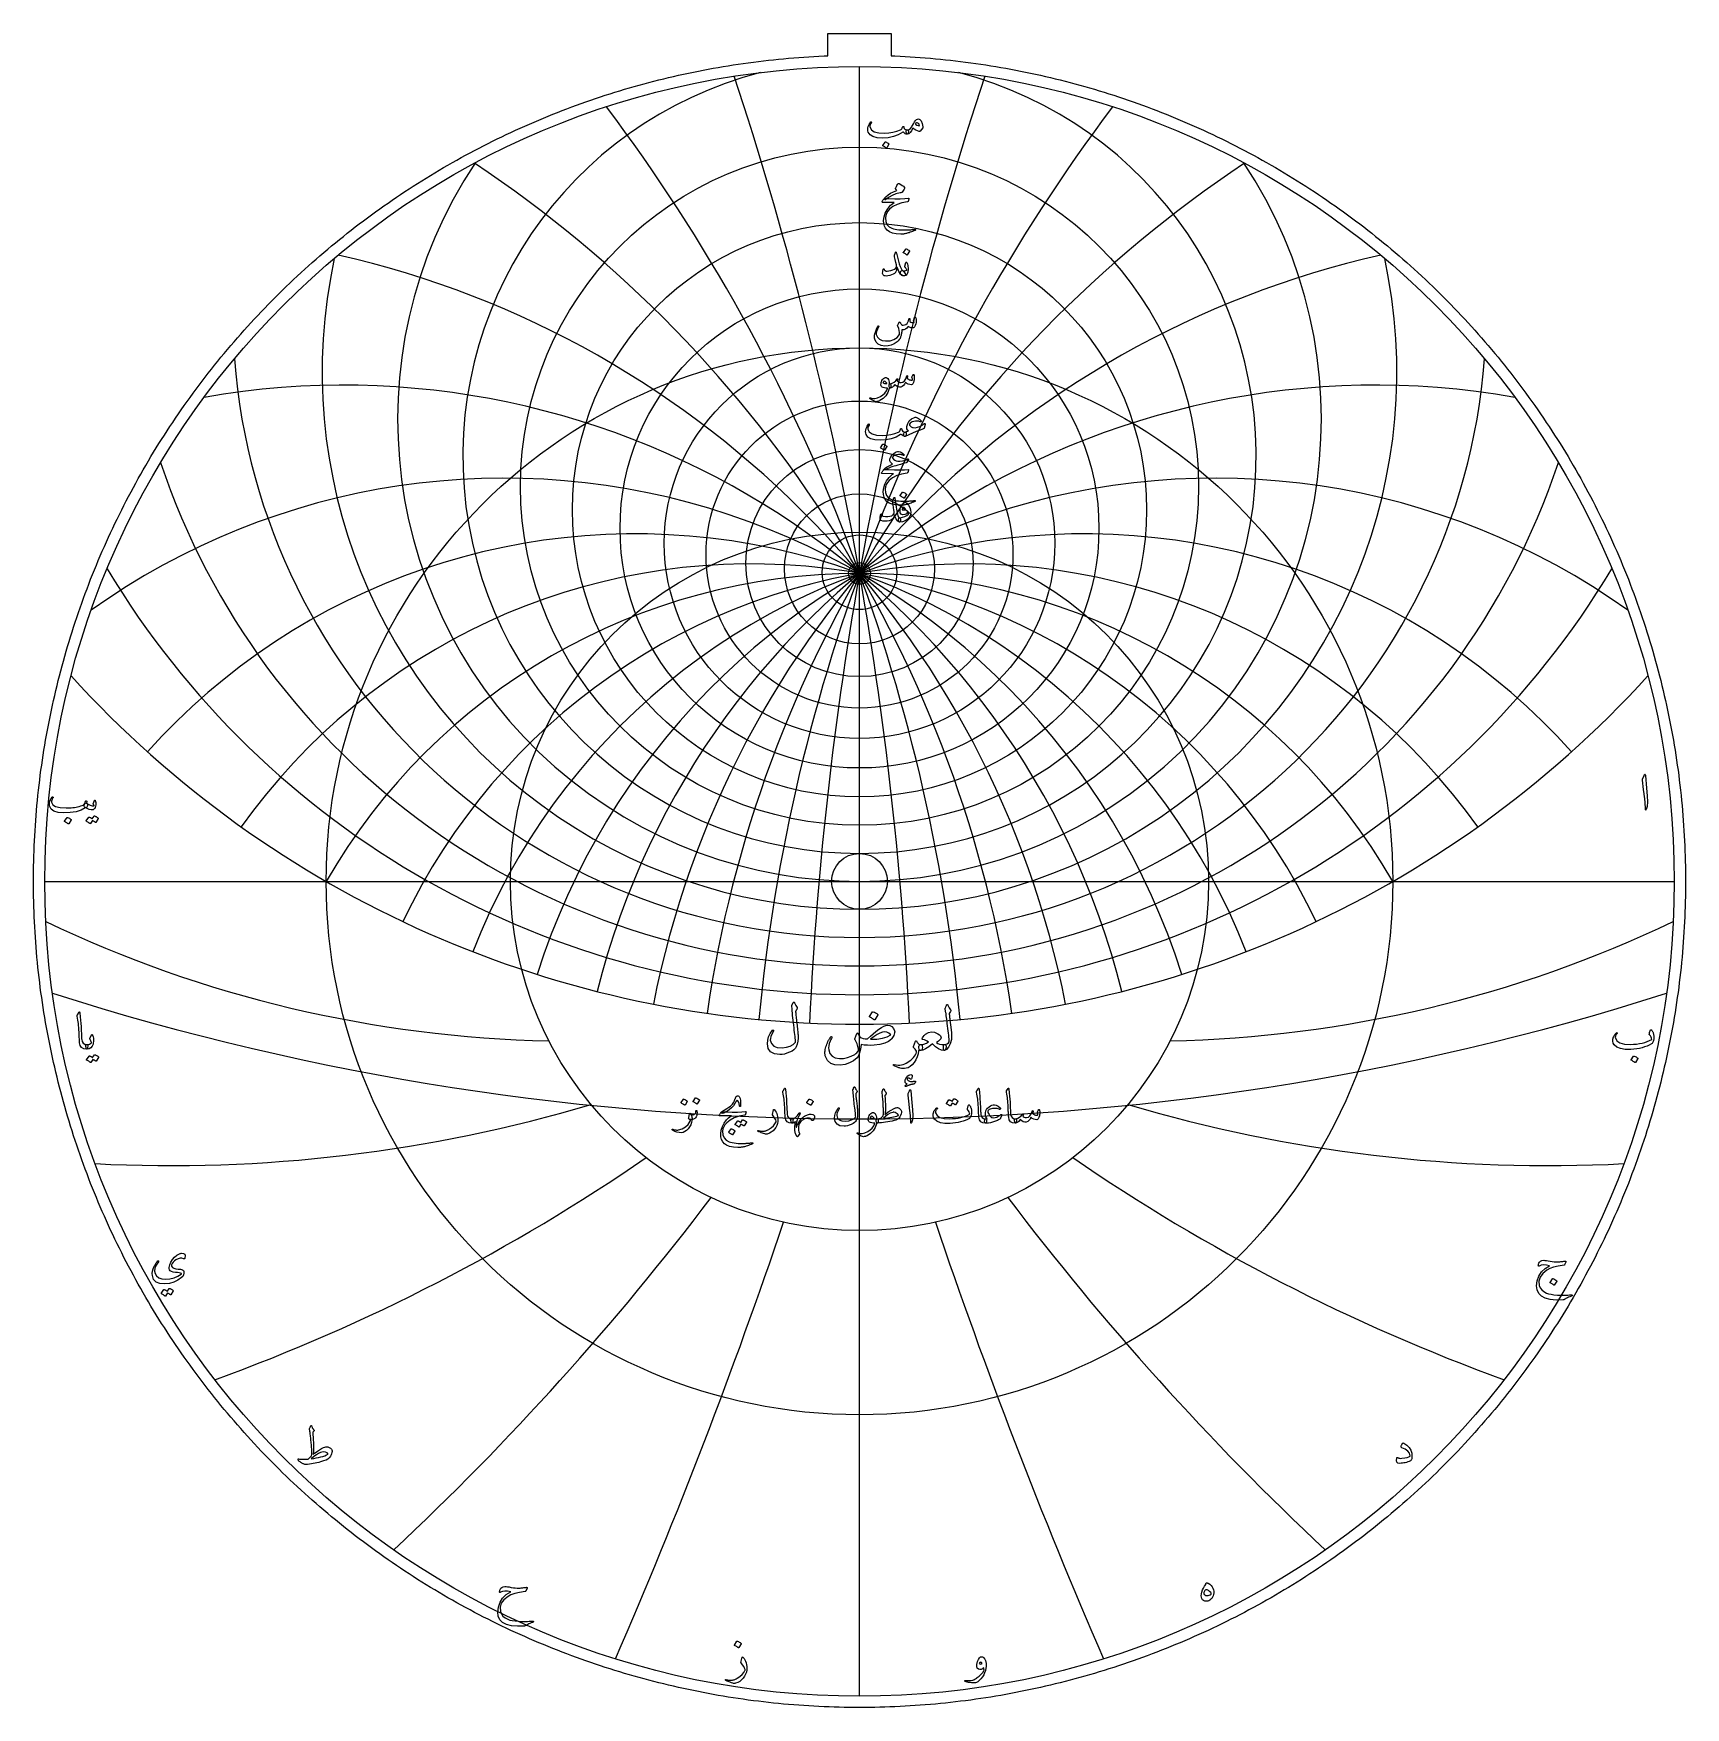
# Model space of a CAD drawing. Header units: millimetres. Extents: x -54 to 54, y -54 to 55.
import ezdxf

# ---------------------------------------------------------------- set-up
doc = ezdxf.new("R2010")
doc.units = ezdxf.units.MM
for name, color, linetype in [('CUT_INNER', 6, 'Continuous'), ('CUT_OUTER', 1, 'Continuous'), ('ENGRAVE', 7, 'Continuous'), ('ENGRAVE_FINE', 8, 'Continuous'), ('TEXT', 5, 'Continuous')]:
    doc.layers.add(name, color=color, linetype=linetype)

msp = doc.modelspace()

# ---------------------------------------------------------------- linework, layer by layer
at = {"layer": 'CUT_INNER'}
msp.add_circle((0, 0), 1.82, dxfattribs=at)
at = {"layer": 'CUT_OUTER'}
msp.add_lwpolyline([(53.834, -0.3303), (53.8309, -0.6606), (53.8259, -0.9909), (53.8188, -1.3212), (53.8097, -1.6514), (53.7985, -1.9815), (53.7853, -2.3116), (53.7702, -2.6416), (53.7529, -2.9714), (53.7337, -3.3012), (53.7124, -3.6308), (53.6891, -3.9603), (53.6638, -4.2897), (53.6365, -4.6189), (53.6071, -4.9479), (53.5758, -5.2768), (53.5424, -5.6054), (53.507, -5.9338), (53.4696, -6.262), (53.4301, -6.59), (53.3887, -6.9177), (53.3452, -7.2452), (53.2998, -7.5723), (53.2523, -7.8992), (53.2028, -8.2258), (53.1514, -8.5521), (53.0979, -8.8781), (53.0424, -9.2037), (52.985, -9.529), (52.9255, -9.854), (52.864, -10.1785), (52.8006, -10.5027), (52.7351, -10.8265), (52.6677, -11.1498), (52.5983, -11.4728), (52.5269, -11.7953), (52.4536, -12.1174), (52.3782, -12.439), (52.3009, -12.7602), (52.2216, -13.0808), (52.1404, -13.401), (52.0572, -13.7207), (51.972, -14.0399), (51.8849, -14.3585), (51.7958, -14.6766), (51.7048, -14.9941), (51.6118, -15.3111), (51.5169, -15.6275), (51.42, -15.9433), (51.3212, -16.2585), (51.2205, -16.5731), (51.1178, -16.8871), (51.0133, -17.2004), (50.9068, -17.5131), (50.7984, -17.8251), (50.688, -18.1365), (50.5758, -18.4471), (50.4616, -18.7571), (50.3456, -19.0664), (50.2277, -19.3749), (50.1078, -19.6828), (49.9861, -19.9899), (49.8625, -20.2962), (49.7371, -20.6018), (49.6097, -20.9066), (49.4805, -21.2106), (49.3494, -21.5138), (49.2165, -21.8162), (49.0817, -22.1177), (48.9451, -22.4185), (48.8066, -22.7184), (48.6663, -23.0174), (48.5241, -23.3156), (48.3801, -23.6129), (48.2343, -23.9093), (48.0867, -24.2048), (47.9373, -24.4994), (47.7861, -24.7931), (47.6331, -25.0858), (47.4782, -25.3776), (47.3216, -25.6685), (47.1632, -25.9584), (47.0031, -26.2473), (46.8411, -26.5352), (46.6774, -26.8221), (46.512, -27.108), (46.3448, -27.3929), (46.1758, -27.6767), (46.0051, -27.9595), (45.8327, -28.2413), (45.6586, -28.522), (45.4827, -28.8016), (45.3051, -29.0801), (45.1258, -29.3576), (44.9448, -29.6339), (44.7622, -29.9091), (44.5778, -30.1832), (44.3918, -30.4562), (44.2041, -30.728), (44.0147, -30.9986), (43.8236, -31.2681), (43.631, -31.5364), (43.4366, -31.8035), (43.2407, -32.0695), (43.0431, -32.3342), (42.8439, -32.5977), (42.6431, -32.86), (42.4406, -33.121), (42.2366, -33.3808), (42.031, -33.6393), (41.8238, -33.8966), (41.615, -34.1526), (41.4047, -34.4073), (41.1928, -34.6607), (40.9793, -34.9128), (40.7643, -35.1636), (40.5478, -35.413), (40.3298, -35.6612), (40.1102, -35.9079), (39.8891, -36.1534), (39.6665, -36.3975), (39.4424, -36.6402), (39.2169, -36.8815), (38.9898, -37.1214), (38.7613, -37.36), (38.5314, -37.5971), (38.3, -37.8328), (38.0671, -38.0671), (37.8328, -38.3), (37.5971, -38.5314), (37.36, -38.7613), (37.1214, -38.9898), (36.8815, -39.2169), (36.6402, -39.4424), (36.3975, -39.6665), (36.1534, -39.8891), (35.9079, -40.1102), (35.6612, -40.3298), (35.413, -40.5478), (35.1636, -40.7643), (34.9128, -40.9793), (34.6607, -41.1928), (34.4073, -41.4047), (34.1526, -41.615), (33.8966, -41.8238), (33.6393, -42.031), (33.3808, -42.2366), (33.121, -42.4406), (32.86, -42.6431), (32.5977, -42.8439), (32.3342, -43.0431), (32.0695, -43.2407), (31.8035, -43.4366), (31.5364, -43.631), (31.2681, -43.8236), (30.9986, -44.0147), (30.728, -44.2041), (30.4562, -44.3918), (30.1832, -44.5778), (29.9091, -44.7622), (29.6339, -44.9448), (29.3576, -45.1258), (29.0801, -45.3051), (28.8016, -45.4827), (28.522, -45.6586), (28.2413, -45.8327), (27.9595, -46.0051), (27.6767, -46.1758), (27.3929, -46.3448), (27.108, -46.512), (26.8221, -46.6774), (26.5352, -46.8411), (26.2473, -47.0031), (25.9584, -47.1632), (25.6685, -47.3216), (25.3776, -47.4782), (25.0858, -47.6331), (24.7931, -47.7861), (24.4994, -47.9373), (24.2048, -48.0867), (23.9093, -48.2343), (23.6129, -48.3801), (23.3156, -48.5241), (23.0174, -48.6663), (22.7184, -48.8066), (22.4185, -48.9451), (22.1177, -49.0817), (21.8162, -49.2165), (21.5138, -49.3494), (21.2106, -49.4805), (20.9066, -49.6097), (20.6018, -49.7371), (20.2962, -49.8625), (19.9899, -49.9861), (19.6828, -50.1078), (19.3749, -50.2277), (19.0664, -50.3456), (18.7571, -50.4616), (18.4471, -50.5758), (18.1365, -50.688), (17.8251, -50.7984), (17.5131, -50.9068), (17.2004, -51.0133), (16.8871, -51.1178), (16.5731, -51.2205), (16.2585, -51.3212), (15.9433, -51.42), (15.6275, -51.5169), (15.3111, -51.6118), (14.9941, -51.7048), (14.6766, -51.7958), (14.3585, -51.8849), (14.0399, -51.972), (13.7207, -52.0572), (13.401, -52.1404), (13.0808, -52.2216), (12.7602, -52.3009), (12.439, -52.3782), (12.1174, -52.4536), (11.7953, -52.5269), (11.4728, -52.5983), (11.1498, -52.6677), (10.8265, -52.7351), (10.5027, -52.8006), (10.1785, -52.864), (9.854, -52.9255), (9.529, -52.985), (9.2037, -53.0424), (8.8781, -53.0979), (8.5521, -53.1514), (8.2258, -53.2028), (7.8992, -53.2523), (7.5723, -53.2998), (7.2452, -53.3452), (6.9177, -53.3887), (6.59, -53.4301), (6.262, -53.4696), (5.9338, -53.507), (5.6054, -53.5424), (5.2768, -53.5758), (4.9479, -53.6071), (4.6189, -53.6365), (4.2897, -53.6638), (3.9603, -53.6891), (3.6308, -53.7124), (3.3012, -53.7337), (2.9714, -53.7529), (2.6416, -53.7702), (2.3116, -53.7853), (1.9815, -53.7985), (1.6514, -53.8097), (1.3212, -53.8188), (0.9909, -53.8259), (0.6606, -53.8309), (0.3303, -53.834), (0, -53.835), (-0.3303, -53.834), (-0.6606, -53.8309), (-0.9909, -53.8259), (-1.3212, -53.8188), (-1.6514, -53.8097), (-1.9815, -53.7985), (-2.3116, -53.7853), (-2.6416, -53.7702), (-2.9714, -53.7529), (-3.3012, -53.7337), (-3.6308, -53.7124), (-3.9603, -53.6891), (-4.2897, -53.6638), (-4.6189, -53.6365), (-4.9479, -53.6071), (-5.2768, -53.5758), (-5.6054, -53.5424), (-5.9338, -53.507), (-6.262, -53.4696), (-6.59, -53.4301), (-6.9177, -53.3887), (-7.2452, -53.3452), (-7.5723, -53.2998), (-7.8992, -53.2523), (-8.2258, -53.2028), (-8.5521, -53.1514), (-8.8781, -53.0979), (-9.2037, -53.0424), (-9.529, -52.985), (-9.854, -52.9255), (-10.1785, -52.864), (-10.5027, -52.8006), (-10.8265, -52.7351), (-11.1498, -52.6677), (-11.4728, -52.5983), (-11.7953, -52.5269), (-12.1174, -52.4536), (-12.439, -52.3782), (-12.7602, -52.3009), (-13.0808, -52.2216), (-13.401, -52.1404), (-13.7207, -52.0572), (-14.0399, -51.972), (-14.3585, -51.8849), (-14.6766, -51.7958), (-14.9941, -51.7048), (-15.3111, -51.6118), (-15.6275, -51.5169), (-15.9433, -51.42), (-16.2585, -51.3212), (-16.5731, -51.2205), (-16.8871, -51.1178), (-17.2004, -51.0133), (-17.5131, -50.9068), (-17.8251, -50.7984), (-18.1365, -50.688), (-18.4471, -50.5758), (-18.7571, -50.4616), (-19.0664, -50.3456), (-19.3749, -50.2277), (-19.6828, -50.1078), (-19.9899, -49.9861), (-20.2962, -49.8625), (-20.6018, -49.7371), (-20.9066, -49.6097), (-21.2106, -49.4805), (-21.5138, -49.3494), (-21.8162, -49.2165), (-22.1177, -49.0817), (-22.4185, -48.9451), (-22.7184, -48.8066), (-23.0174, -48.6663), (-23.3156, -48.5241), (-23.6129, -48.3801), (-23.9093, -48.2343), (-24.2048, -48.0867), (-24.4994, -47.9373), (-24.7931, -47.7861), (-25.0858, -47.6331), (-25.3776, -47.4782), (-25.6685, -47.3216), (-25.9584, -47.1632), (-26.2473, -47.0031), (-26.5352, -46.8411), (-26.8221, -46.6774), (-27.108, -46.512), (-27.3929, -46.3448), (-27.6767, -46.1758), (-27.9595, -46.0051), (-28.2413, -45.8327), (-28.522, -45.6586), (-28.8016, -45.4827), (-29.0801, -45.3051), (-29.3576, -45.1258), (-29.6339, -44.9448), (-29.9091, -44.7622), (-30.1832, -44.5778), (-30.4562, -44.3918), (-30.728, -44.2041), (-30.9986, -44.0147), (-31.2681, -43.8236), (-31.5364, -43.631), (-31.8035, -43.4366), (-32.0695, -43.2407), (-32.3342, -43.0431), (-32.5977, -42.8439), (-32.86, -42.6431), (-33.121, -42.4406), (-33.3808, -42.2366), (-33.6393, -42.031), (-33.8966, -41.8238), (-34.1526, -41.615), (-34.4073, -41.4047), (-34.6607, -41.1928), (-34.9128, -40.9793), (-35.1636, -40.7643), (-35.413, -40.5478), (-35.6612, -40.3298), (-35.9079, -40.1102), (-36.1534, -39.8891), (-36.3975, -39.6665), (-36.6402, -39.4424), (-36.8815, -39.2169), (-37.1214, -38.9898), (-37.36, -38.7613), (-37.5971, -38.5314), (-37.8328, -38.3), (-38.0671, -38.0671), (-38.3, -37.8328), (-38.5314, -37.5971), (-38.7613, -37.36), (-38.9898, -37.1214), (-39.2169, -36.8815), (-39.4424, -36.6402), (-39.6665, -36.3975), (-39.8891, -36.1534), (-40.1102, -35.9079), (-40.3298, -35.6612), (-40.5478, -35.413), (-40.7643, -35.1636), (-40.9793, -34.9128), (-41.1928, -34.6607), (-41.4047, -34.4073), (-41.615, -34.1526), (-41.8238, -33.8966), (-42.031, -33.6393), (-42.2366, -33.3808), (-42.4406, -33.121), (-42.6431, -32.86), (-42.8439, -32.5977), (-43.0431, -32.3342), (-43.2407, -32.0695), (-43.4366, -31.8035), (-43.631, -31.5364), (-43.8236, -31.2681), (-44.0147, -30.9986), (-44.2041, -30.728), (-44.3918, -30.4562), (-44.5778, -30.1832), (-44.7622, -29.9091), (-44.9448, -29.6339), (-45.1258, -29.3576), (-45.3051, -29.0801), (-45.4827, -28.8016), (-45.6586, -28.522), (-45.8327, -28.2413), (-46.0051, -27.9595), (-46.1758, -27.6767), (-46.3448, -27.3929), (-46.512, -27.108), (-46.6774, -26.8221), (-46.8411, -26.5352), (-47.0031, -26.2473), (-47.1632, -25.9584), (-47.3216, -25.6685), (-47.4782, -25.3776), (-47.6331, -25.0858), (-47.7861, -24.7931), (-47.9373, -24.4994), (-48.0867, -24.2048), (-48.2343, -23.9093), (-48.3801, -23.6129), (-48.5241, -23.3156), (-48.6663, -23.0174), (-48.8066, -22.7184), (-48.9451, -22.4185), (-49.0817, -22.1177), (-49.2165, -21.8162), (-49.3494, -21.5138), (-49.4805, -21.2106), (-49.6097, -20.9066), (-49.7371, -20.6018), (-49.8625, -20.2962), (-49.9861, -19.9899), (-50.1078, -19.6828), (-50.2277, -19.3749), (-50.3456, -19.0664), (-50.4616, -18.7571), (-50.5758, -18.4471), (-50.688, -18.1365), (-50.7984, -17.8251), (-50.9068, -17.5131), (-51.0133, -17.2004), (-51.1178, -16.8871), (-51.2205, -16.5731), (-51.3212, -16.2585), (-51.42, -15.9433), (-51.5169, -15.6275), (-51.6118, -15.3111), (-51.7048, -14.9941), (-51.7958, -14.6766), (-51.8849, -14.3585), (-51.972, -14.0399), (-52.0572, -13.7207), (-52.1404, -13.401), (-52.2216, -13.0808), (-52.3009, -12.7602), (-52.3782, -12.439), (-52.4536, -12.1174), (-52.5269, -11.7953), (-52.5983, -11.4728), (-52.6677, -11.1498), (-52.7351, -10.8265), (-52.8006, -10.5027), (-52.864, -10.1785), (-52.9255, -9.854), (-52.985, -9.529), (-53.0424, -9.2037), (-53.0979, -8.8781), (-53.1514, -8.5521), (-53.2028, -8.2258), (-53.2523, -7.8992), (-53.2998, -7.5723), (-53.3452, -7.2452), (-53.3887, -6.9177), (-53.4301, -6.59), (-53.4696, -6.262), (-53.507, -5.9338), (-53.5424, -5.6054), (-53.5758, -5.2768), (-53.6071, -4.9479), (-53.6365, -4.6189), (-53.6638, -4.2897), (-53.6891, -3.9603), (-53.7124, -3.6308), (-53.7337, -3.3012), (-53.7529, -2.9714), (-53.7702, -2.6416), (-53.7853, -2.3116), (-53.7985, -1.9815), (-53.8097, -1.6514), (-53.8188, -1.3212), (-53.8259, -0.9909), (-53.8309, -0.6606), (-53.834, -0.3303), (-53.835, 0), (-53.834, 0.3303), (-53.8309, 0.6606), (-53.8259, 0.9909), (-53.8188, 1.3212), (-53.8097, 1.6514), (-53.7985, 1.9815), (-53.7853, 2.3116), (-53.7702, 2.6416), (-53.7529, 2.9714), (-53.7337, 3.3012), (-53.7124, 3.6308), (-53.6891, 3.9603), (-53.6638, 4.2897), (-53.6365, 4.6189), (-53.6071, 4.9479), (-53.5758, 5.2768), (-53.5424, 5.6054), (-53.507, 5.9338), (-53.4696, 6.262), (-53.4301, 6.59), (-53.3887, 6.9177), (-53.3452, 7.2452), (-53.2998, 7.5723), (-53.2523, 7.8992), (-53.2028, 8.2258), (-53.1514, 8.5521), (-53.0979, 8.8781), (-53.0424, 9.2037), (-52.985, 9.529), (-52.9255, 9.854), (-52.864, 10.1785), (-52.8006, 10.5027), (-52.7351, 10.8265), (-52.6677, 11.1498), (-52.5983, 11.4728), (-52.5269, 11.7953), (-52.4536, 12.1174), (-52.3782, 12.439), (-52.3009, 12.7602), (-52.2216, 13.0808), (-52.1404, 13.401), (-52.0572, 13.7207), (-51.972, 14.0399), (-51.8849, 14.3585), (-51.7958, 14.6766), (-51.7048, 14.9941), (-51.6118, 15.3111), (-51.5169, 15.6275), (-51.42, 15.9433), (-51.3212, 16.2585), (-51.2205, 16.5731), (-51.1178, 16.8871), (-51.0133, 17.2004), (-50.9068, 17.5131), (-50.7984, 17.8251), (-50.688, 18.1365), (-50.5758, 18.4471), (-50.4616, 18.7571), (-50.3456, 19.0664), (-50.2277, 19.3749), (-50.1078, 19.6828), (-49.9861, 19.9899), (-49.8625, 20.2962), (-49.7371, 20.6018), (-49.6097, 20.9066), (-49.4805, 21.2106), (-49.3494, 21.5138), (-49.2165, 21.8162), (-49.0817, 22.1177), (-48.9451, 22.4185), (-48.8066, 22.7184), (-48.6663, 23.0174), (-48.5241, 23.3156), (-48.3801, 23.6129), (-48.2343, 23.9093), (-48.0867, 24.2048), (-47.9373, 24.4994), (-47.7861, 24.7931), (-47.6331, 25.0858), (-47.4782, 25.3776), (-47.3216, 25.6685), (-47.1632, 25.9584), (-47.0031, 26.2473), (-46.8411, 26.5352), (-46.6774, 26.8221), (-46.512, 27.108), (-46.3448, 27.3929), (-46.1758, 27.6767), (-46.0051, 27.9595), (-45.8327, 28.2413), (-45.6586, 28.522), (-45.4827, 28.8016), (-45.3051, 29.0801), (-45.1258, 29.3576), (-44.9448, 29.6339), (-44.7622, 29.9091), (-44.5778, 30.1832), (-44.3918, 30.4562), (-44.2041, 30.728), (-44.0147, 30.9986), (-43.8236, 31.2681), (-43.631, 31.5364), (-43.4366, 31.8035), (-43.2407, 32.0695), (-43.0431, 32.3342), (-42.8439, 32.5977), (-42.6431, 32.86), (-42.4406, 33.121), (-42.2366, 33.3808), (-42.031, 33.6393), (-41.8238, 33.8966), (-41.615, 34.1526), (-41.4047, 34.4073), (-41.1928, 34.6607), (-40.9793, 34.9128), (-40.7643, 35.1636), (-40.5478, 35.413), (-40.3298, 35.6612), (-40.1102, 35.9079), (-39.8891, 36.1534), (-39.6665, 36.3975), (-39.4424, 36.6402), (-39.2169, 36.8815), (-38.9898, 37.1214), (-38.7613, 37.36), (-38.5314, 37.5971), (-38.3, 37.8328), (-38.0671, 38.0671), (-37.8328, 38.3), (-37.5971, 38.5314), (-37.36, 38.7613), (-37.1214, 38.9898), (-36.8815, 39.2169), (-36.6402, 39.4424), (-36.3975, 39.6665), (-36.1534, 39.8891), (-35.9079, 40.1102), (-35.6612, 40.3298), (-35.413, 40.5478), (-35.1636, 40.7643), (-34.9128, 40.9793), (-34.6607, 41.1928), (-34.4073, 41.4047), (-34.1526, 41.615), (-33.8966, 41.8238), (-33.6393, 42.031), (-33.3808, 42.2366), (-33.121, 42.4406), (-32.86, 42.6431), (-32.5977, 42.8439), (-32.3342, 43.0431), (-32.0695, 43.2407), (-31.8035, 43.4366), (-31.5364, 43.631), (-31.2681, 43.8236), (-30.9986, 44.0147), (-30.728, 44.2041), (-30.4562, 44.3918), (-30.1832, 44.5778), (-29.9091, 44.7622), (-29.6339, 44.9448), (-29.3576, 45.1258), (-29.0801, 45.3051), (-28.8016, 45.4827), (-28.522, 45.6586), (-28.2413, 45.8327), (-27.9595, 46.0051), (-27.6767, 46.1758), (-27.3929, 46.3448), (-27.108, 46.512), (-26.8221, 46.6774), (-26.5352, 46.8411), (-26.2473, 47.0031), (-25.9584, 47.1632), (-25.6685, 47.3216), (-25.3776, 47.4782), (-25.0858, 47.6331), (-24.7931, 47.7861), (-24.4994, 47.9373), (-24.2048, 48.0867), (-23.9093, 48.2343), (-23.6129, 48.3801), (-23.3156, 48.5241), (-23.0174, 48.6663), (-22.7184, 48.8066), (-22.4185, 48.9451), (-22.1177, 49.0817), (-21.8162, 49.2165), (-21.5138, 49.3494), (-21.2106, 49.4805), (-20.9066, 49.6097), (-20.6018, 49.7371), (-20.2962, 49.8625), (-19.9899, 49.9861), (-19.6828, 50.1078), (-19.3749, 50.2277), (-19.0664, 50.3456), (-18.7571, 50.4616), (-18.4471, 50.5758), (-18.1365, 50.688), (-17.8251, 50.7984), (-17.5131, 50.9068), (-17.2004, 51.0133), (-16.8871, 51.1178), (-16.5731, 51.2205), (-16.2585, 51.3212), (-15.9433, 51.42), (-15.6275, 51.5169), (-15.3111, 51.6118), (-14.9941, 51.7048), (-14.6766, 51.7958), (-14.3585, 51.8849), (-14.0399, 51.972), (-13.7207, 52.0572), (-13.401, 52.1404), (-13.0808, 52.2216), (-12.7602, 52.3009), (-12.439, 52.3782), (-12.1174, 52.4536), (-11.7953, 52.5269), (-11.4728, 52.5983), (-11.1498, 52.6677), (-10.8265, 52.7351), (-10.5027, 52.8006), (-10.1785, 52.864), (-9.854, 52.9255), (-9.529, 52.985), (-9.2037, 53.0424), (-8.8781, 53.0979), (-8.5521, 53.1514), (-8.2258, 53.2028), (-7.8992, 53.2523), (-7.5723, 53.2998), (-7.2452, 53.3452), (-6.9177, 53.3887), (-6.59, 53.4301), (-6.262, 53.4696), (-5.9338, 53.507), (-5.6054, 53.5424), (-5.2768, 53.5758), (-4.9479, 53.6071), (-4.6189, 53.6365), (-4.2897, 53.6638), (-3.9603, 53.6891), (-3.6308, 53.7124), (-3.3012, 53.7337), (-2.9714, 53.7529), (-2.6416, 53.7702), (-2.3116, 53.7853), (-2.065, 53.7952), (-2.065, 55.251), (2.065, 55.251), (2.065, 53.7952), (2.3116, 53.7853), (2.6416, 53.7702), (2.9714, 53.7529), (3.3012, 53.7337), (3.6308, 53.7124), (3.9603, 53.6891), (4.2897, 53.6638), (4.6189, 53.6365), (4.9479, 53.6071), (5.2768, 53.5758), (5.6054, 53.5424), (5.9338, 53.507), (6.262, 53.4696), (6.59, 53.4301), (6.9177, 53.3887), (7.2452, 53.3452), (7.5723, 53.2998), (7.8992, 53.2523), (8.2258, 53.2028), (8.5521, 53.1514), (8.8781, 53.0979), (9.2037, 53.0424), (9.529, 52.985), (9.854, 52.9255), (10.1785, 52.864), (10.5027, 52.8006), (10.8265, 52.7351), (11.1498, 52.6677), (11.4728, 52.5983), (11.7953, 52.5269), (12.1174, 52.4536), (12.439, 52.3782), (12.7602, 52.3009), (13.0808, 52.2216), (13.401, 52.1404), (13.7207, 52.0572), (14.0399, 51.972), (14.3585, 51.8849), (14.6766, 51.7958), (14.9941, 51.7048), (15.3111, 51.6118), (15.6275, 51.5169), (15.9433, 51.42), (16.2585, 51.3212), (16.5731, 51.2205), (16.8871, 51.1178), (17.2004, 51.0133), (17.5131, 50.9068), (17.8251, 50.7984), (18.1365, 50.688), (18.4471, 50.5758), (18.7571, 50.4616), (19.0664, 50.3456), (19.3749, 50.2277), (19.6828, 50.1078), (19.9899, 49.9861), (20.2962, 49.8625), (20.6018, 49.7371), (20.9066, 49.6097), (21.2106, 49.4805), (21.5138, 49.3494), (21.8162, 49.2165), (22.1177, 49.0817), (22.4185, 48.9451), (22.7184, 48.8066), (23.0174, 48.6663), (23.3156, 48.5241), (23.6129, 48.3801), (23.9093, 48.2343), (24.2048, 48.0867), (24.4994, 47.9373), (24.7931, 47.7861), (25.0858, 47.6331), (25.3776, 47.4782), (25.6685, 47.3216), (25.9584, 47.1632), (26.2473, 47.0031), (26.5352, 46.8411), (26.8221, 46.6774), (27.108, 46.512), (27.3929, 46.3448), (27.6767, 46.1758), (27.9595, 46.0051), (28.2413, 45.8327), (28.522, 45.6586), (28.8016, 45.4827), (29.0801, 45.3051), (29.3576, 45.1258), (29.6339, 44.9448), (29.9091, 44.7622), (30.1832, 44.5778), (30.4562, 44.3918), (30.728, 44.2041), (30.9986, 44.0147), (31.2681, 43.8236), (31.5364, 43.631), (31.8035, 43.4366), (32.0695, 43.2407), (32.3342, 43.0431), (32.5977, 42.8439), (32.86, 42.6431), (33.121, 42.4406), (33.3808, 42.2366), (33.6393, 42.031), (33.8966, 41.8238), (34.1526, 41.615), (34.4073, 41.4047), (34.6607, 41.1928), (34.9128, 40.9793), (35.1636, 40.7643), (35.413, 40.5478), (35.6612, 40.3298), (35.9079, 40.1102), (36.1534, 39.8891), (36.3975, 39.6665), (36.6402, 39.4424), (36.8815, 39.2169), (37.1214, 38.9898), (37.36, 38.7613), (37.5971, 38.5314), (37.8328, 38.3), (38.0671, 38.0671), (38.3, 37.8328), (38.5314, 37.5971), (38.7613, 37.36), (38.9898, 37.1214), (39.2169, 36.8815), (39.4424, 36.6402), (39.6665, 36.3975), (39.8891, 36.1534), (40.1102, 35.9079), (40.3298, 35.6612), (40.5478, 35.413), (40.7643, 35.1636), (40.9793, 34.9128), (41.1928, 34.6607), (41.4047, 34.4073), (41.615, 34.1526), (41.8238, 33.8966), (42.031, 33.6393), (42.2366, 33.3808), (42.4406, 33.121), (42.6431, 32.86), (42.8439, 32.5977), (43.0431, 32.3342), (43.2407, 32.0695), (43.4366, 31.8035), (43.631, 31.5364), (43.8236, 31.2681), (44.0147, 30.9986), (44.2041, 30.728), (44.3918, 30.4562), (44.5778, 30.1832), (44.7622, 29.9091), (44.9448, 29.6339), (45.1258, 29.3576), (45.3051, 29.0801), (45.4827, 28.8016), (45.6586, 28.522), (45.8327, 28.2413), (46.0051, 27.9595), (46.1758, 27.6767), (46.3448, 27.3929), (46.512, 27.108), (46.6774, 26.8221), (46.8411, 26.5352), (47.0031, 26.2473), (47.1632, 25.9584), (47.3216, 25.6685), (47.4782, 25.3776), (47.6331, 25.0858), (47.7861, 24.7931), (47.9373, 24.4994), (48.0867, 24.2048), (48.2343, 23.9093), (48.3801, 23.6129), (48.5241, 23.3156), (48.6663, 23.0174), (48.8066, 22.7184), (48.9451, 22.4185), (49.0817, 22.1177), (49.2165, 21.8162), (49.3494, 21.5138), (49.4805, 21.2106), (49.6097, 20.9066), (49.7371, 20.6018), (49.8625, 20.2962), (49.9861, 19.9899), (50.1078, 19.6828), (50.2277, 19.3749), (50.3456, 19.0664), (50.4616, 18.7571), (50.5758, 18.4471), (50.688, 18.1365), (50.7984, 17.8251), (50.9068, 17.5131), (51.0133, 17.2004), (51.1178, 16.8871), (51.2205, 16.5731), (51.3212, 16.2585), (51.42, 15.9433), (51.5169, 15.6275), (51.6118, 15.3111), (51.7048, 14.9941), (51.7958, 14.6766), (51.8849, 14.3585), (51.972, 14.0399), (52.0572, 13.7207), (52.1404, 13.401), (52.2216, 13.0808), (52.3009, 12.7602), (52.3782, 12.439), (52.4536, 12.1174), (52.5269, 11.7953), (52.5983, 11.4728), (52.6677, 11.1498), (52.7351, 10.8265), (52.8006, 10.5027), (52.864, 10.1785), (52.9255, 9.854), (52.985, 9.529), (53.0424, 9.2037), (53.0979, 8.8781), (53.1514, 8.5521), (53.2028, 8.2258), (53.2523, 7.8992), (53.2998, 7.5723), (53.3452, 7.2452), (53.3887, 6.9177), (53.4301, 6.59), (53.4696, 6.262), (53.507, 5.9338), (53.5424, 5.6054), (53.5758, 5.2768), (53.6071, 4.9479), (53.6365, 4.6189), (53.6638, 4.2897), (53.6891, 3.9603), (53.7124, 3.6308), (53.7337, 3.3012), (53.7529, 2.9714), (53.7702, 2.6416), (53.7853, 2.3116), (53.7985, 1.9815), (53.8097, 1.6514), (53.8188, 1.3212), (53.8259, 0.9909), (53.8309, 0.6606), (53.834, 0.3303), (53.835, 0)], close=True, dxfattribs=at)
at = {"layer": 'ENGRAVE'}
for points in [[(0, -53.1), (0, 53.1)], [(-53.1, 0), (53.1, 0)], [(0, -53.1), (0, -22.7527)]]:
    msp.add_lwpolyline(points, dxfattribs=at)
for centre, radius in [((0, 0), 53.1), ((0, 25.7473), 22.094), ((0, 24.2143), 18.7091), ((0, 22.9958), 15.6076), ((0, 0), 34.7587), ((0, 22.0361), 12.7226), ((0, 21.2953), 10.0015), ((0, 20.7448), 7.4022), ((0, 20.3646), 4.8891), ((0, 0), 22.7527), ((0, 20.1415), 2.4311), ((0, 20.0679), 0.708)]:
    msp.add_circle(centre, radius, dxfattribs=at)
for centre, radius, start, end in [((0, 27.6727), 25.851, 104.436571, 75.563429), ((0, 30.1019), 30.1019, 146.229962, 33.770038), ((0, 33.1981), 35.0197, 167.806282, 12.193718), ((0, 37.208), 40.8613, 184.422486, 355.577514), ((0, 42.5221), 48.0274, 198.487195, 341.512805), ((0, 49.794), 57.1822, 210.960954, 329.039046), ((0, -20.0679), 40.1359, 30, 150), ((0, -20.0679), 40.1359, 30, 150), ((0, 60.2038), 69.5174, 222.338487, 317.661513), ((-18.6363, 69.5518), 79.9558, 244.518396, 268.848651), ((18.6363, 69.5518), 79.9558, 271.151349, 295.481604), ((-44.8814, 77.7369), 96.2577, 267.063751, 286.527955), ((44.8814, 77.7369), 96.2577, 253.472045, 272.936249), ((-84.4511, 84.4511), 124.3871, 289.948434, 304.546587), ((84.4511, 84.4511), 124.3871, 235.453413, 250.051566), ((-154.9135, 89.4393), 182.2245, 313.121174, 322.853276), ((154.9135, 89.4393), 182.2245, 217.146724, 226.878826), ((-345.2556, 92.511), 359.121, 336.504731, 341.370781), ((345.2556, 92.511), 359.121, 198.629219, 203.495269)]:
    msp.add_arc(centre, radius, start, end, dxfattribs=at)
at = {"layer": 'ENGRAVE_FINE'}
for centre, radius, start, end in [((-227.6219, -20.0679), 231.1334, 2.685823, 18.290137), ((-227.6219, -20.0679), 231.1334, 2.685823, 18.290137), ((227.6219, -20.0679), 231.1334, 161.709863, 177.314177), ((227.6219, -20.0679), 231.1334, 161.709863, 177.314177), ((-110.2724, -20.0679), 117.3495, 5.410047, 36.950622), ((-110.2724, -20.0679), 117.3495, 5.410047, 36.950622), ((110.2724, -20.0679), 117.3495, 143.049378, 174.589953), ((110.2724, -20.0679), 117.3495, 143.049378, 174.589953), ((-69.5174, -20.0679), 80.2718, 8.213211, 56.402398), ((-69.5174, -20.0679), 80.2718, 8.213211, 56.402398), ((69.5174, -20.0679), 80.2718, 123.597602, 171.786789), ((69.5174, -20.0679), 80.2718, 123.597602, 171.786789), ((-47.8321, -20.0679), 62.4404, 11.140372, 77.171494), ((-47.8321, -20.0679), 62.4404, 11.140372, 77.171494), ((47.8321, -20.0679), 62.4404, 102.828506, 168.859628), ((47.8321, -20.0679), 62.4404, 102.828506, 168.859628), ((-33.678, -20.0679), 52.3937, 14.244026, 99.935714), ((-33.678, -20.0679), 52.3937, 14.244026, 99.935714), ((33.678, -20.0679), 52.3937, 80.064286, 165.755974), ((33.678, -20.0679), 52.3937, 80.064286, 165.755974), ((-23.1725, -20.0679), 46.3449, 17.587954, 125.482575), ((-23.1725, -20.0679), 46.3449, 17.587954, 125.482575), ((23.1725, -20.0679), 46.3449, 54.517425, 162.412046), ((23.1725, -20.0679), 46.3449, 54.517425, 162.412046), ((-14.6083, -20.0679), 42.7117, 21.252599, 138.119191), ((-14.6083, -20.0679), 42.7117, 21.252599, 138.119191), ((14.6083, -20.0679), 42.7117, 41.880809, 158.747401), ((14.6083, -20.0679), 42.7117, 41.880809, 158.747401), ((-7.077, -20.0679), 40.755, 25.342886, 144.580376), ((-7.077, -20.0679), 40.755, 25.342886, 144.580376), ((7.077, -20.0679), 40.755, 35.419624, 154.657114), ((7.077, -20.0679), 40.755, 35.419624, 154.657114), ((0, 157.6157), 173.0912, 252.309853, 287.690147)]:
    msp.add_arc(centre, radius, start, end, dxfattribs=at)
at = {"layer": 'TEXT'}
for points in [[(0.716, 49.4826), (0.7272, 49.4948), (0.7388, 49.4999), (0.7507, 49.4979), (0.7631, 49.4889), (0.7725, 49.4771), (0.7757, 49.4637), (0.7725, 49.4488), (0.7631, 49.4323), (0.7152, 49.3581), (0.6846, 49.2895), (0.6712, 49.2263), (0.6752, 49.1686), (0.7735, 48.979), (0.9649, 48.8467), (1.2493, 48.7717), (1.6267, 48.754), (1.9068, 48.7746), (2.1755, 48.8176), (2.4328, 48.883), (2.6787, 48.9707), (2.7221, 48.9964), (2.758, 49.0359), (2.7864, 49.0891), (2.8074, 49.156), (2.8145, 49.175), (2.8263, 49.1882), (2.8428, 49.1954), (2.864, 49.1968), (2.8791, 49.1903), (2.8899, 49.1772), (2.8964, 49.1574), (2.8985, 49.1309), (2.9132, 49.0653), (2.9543, 49.0162), (3.0216, 48.9837), (3.1152, 48.9676), (3.149, 48.9601), (3.1717, 48.9409), (3.1835, 48.9099), (3.1843, 48.8671), (3.1729, 48.7874), (3.1576, 48.7305), (3.1384, 48.6963), (3.1152, 48.6849), (3.0463, 48.694), (2.981, 48.7211), (2.9191, 48.7662), (2.8608, 48.8294), (2.8559, 48.8319), (2.8475, 48.8302), (2.8355, 48.8241), (2.82, 48.8137), (2.5272, 48.6488), (2.2076, 48.5311), (1.8614, 48.4604), (1.4885, 48.4369), (1.1439, 48.4604), (0.8761, 48.5311), (0.6854, 48.6488), (0.5715, 48.8137), (0.5456, 48.9057), (0.537, 48.9998), (0.5456, 49.0957), (0.5715, 49.1937), (0.6065, 49.2847), (0.6422, 49.3633), (0.6787, 49.4292), (0.716, 49.4826)], [(3.8438, 49.6836), (3.9421, 49.6486), (4.0235, 49.5501), (4.0881, 49.388), (4.1358, 49.1623), (4.1376, 49.146), (4.1366, 49.1317), (4.1329, 49.1193), (4.1264, 49.1089), (3.9537, 48.8922), (3.9417, 48.8791), (3.9278, 48.871), (3.9119, 48.8681), (3.894, 48.8702), (3.7766, 48.9103), (3.6663, 48.9613), (3.5631, 49.0233), (3.4669, 49.0963), (3.3894, 48.9163), (3.3044, 48.7878), (3.212, 48.7107), (3.1121, 48.6849), (3.1009, 48.6891), (3.0893, 48.7014), (3.0773, 48.722), (3.065, 48.7509), (3.0459, 48.8223), (3.039, 48.8796), (3.0443, 48.9228), (3.0618, 48.9519), (3.072, 48.9587), (3.0838, 48.9636), (3.0971, 48.9666), (3.1121, 48.9676), (3.1835, 48.9797), (3.2534, 49.0131), (3.3217, 49.0677), (3.3884, 49.1434), (3.4177, 49.1874), (3.4614, 49.2596), (3.5197, 49.3601), (3.5925, 49.4889), (3.6494, 49.574), (3.7103, 49.6349), (3.7751, 49.6714), (3.8438, 49.6836)], [(3.6177, 49.3758), (3.6765, 49.3267), (3.7433, 49.2863), (3.8178, 49.2545), (3.9003, 49.2314), (3.8958, 49.2932), (3.8791, 49.3436), (3.8502, 49.3827), (3.8092, 49.4104), (3.7619, 49.4247), (3.7142, 49.4237), (3.6661, 49.4074), (3.6177, 49.3758)], [(1.6675, 48.1794), (1.6714, 48.1833), (1.6769, 48.1856), (1.684, 48.1864), (1.6926, 48.1856), (1.7537, 48.1609), (1.8112, 48.1307), (1.8652, 48.095), (1.9156, 48.0537), (1.9205, 48.0475), (1.9227, 48.0412), (1.9221, 48.0349), (1.9187, 48.0286), (1.7711, 47.79), (1.7656, 47.7843), (1.7586, 47.7829), (1.7499, 47.7858), (1.7397, 47.7931), (1.7309, 47.7994), (1.717, 47.8088), (1.6979, 47.8214), (1.6738, 47.8371), (1.6442, 47.8559), (1.6086, 47.8779), (1.5672, 47.903), (1.5199, 47.9313), (1.5136, 47.936), (1.5105, 47.9407), (1.5105, 47.9454), (1.5136, 47.9501)], [(2.6504, 44.8631), (2.376, 44.7915), (2.1338, 44.699), (1.9238, 44.5858), (1.746, 44.4517), (1.7187, 44.4311), (1.6934, 44.4195), (1.6701, 44.417), (1.6487, 44.4234), (1.6237, 44.4531), (1.6275, 44.4949), (1.6599, 44.5489), (1.7209, 44.615), (1.8652, 44.7347), (2.031, 44.8427), (2.2184, 44.9388), (2.4275, 45.0232), (2.3678, 45.1112), (2.3566, 45.1332), (2.3513, 45.1551), (2.3519, 45.1771), (2.3584, 45.1991), (2.4006, 45.2829), (2.4392, 45.3522), (2.4744, 45.407), (2.506, 45.4472), (2.5262, 45.4662), (2.546, 45.4762), (2.5654, 45.4772), (2.5845, 45.4692), (2.695, 45.4068), (2.7878, 45.3483), (2.863, 45.2937), (2.9205, 45.2431), (2.9317, 45.2268), (2.937, 45.2062), (2.9364, 45.1812), (2.9299, 45.152), (2.9097, 45.1063), (2.8773, 45.0507), (2.8328, 44.9854), (2.776, 44.9102), (2.7611, 44.899), (2.7352, 44.8874), (2.6983, 44.8755), (2.6504, 44.8631)], [(1.9093, 44.4988), (2.3123, 44.4847), (2.6606, 44.4831), (2.9545, 44.4941), (3.1937, 44.5177), (3.2011, 44.5185), (3.2074, 44.518), (3.2128, 44.5162), (3.2173, 44.5129), (3.2205, 44.5085), (3.2224, 44.5031), (3.2229, 44.4968), (3.222, 44.4894), (3.2158, 44.4607), (3.2098, 44.4344), (3.204, 44.4105), (3.1984, 44.3889), (3.193, 44.3697), (3.1878, 44.3528), (3.1828, 44.3383), (3.178, 44.3261), (3.1678, 44.3067), (3.156, 44.2923), (3.1427, 44.2831), (3.1278, 44.279), (2.7651, 44.2132), (2.4495, 44.1102), (2.181, 43.9699), (1.9596, 43.7922), (1.8477, 43.6645), (1.7664, 43.5292), (1.7158, 43.3865), (1.6958, 43.2364), (1.715, 43.0007), (1.7916, 42.8085), (1.9254, 42.66), (2.1166, 42.555), (2.2157, 42.5232), (2.3246, 42.4969), (2.4434, 42.4761), (2.5719, 42.4607), (2.7101, 42.4507), (2.8577, 42.4458), (3.0147, 42.446), (3.1811, 42.4513), (3.2403, 42.4547), (3.2985, 42.4584), (3.3557, 42.4625), (3.412, 42.467), (3.4668, 42.4719), (3.5199, 42.4772), (3.5712, 42.4829), (3.6208, 42.489), (3.6359, 42.4898), (3.6467, 42.4859), (3.6532, 42.4772), (3.6553, 42.4639), (3.6542, 42.4484), (3.6506, 42.4364), (3.6447, 42.428), (3.6365, 42.4231), (3.5478, 42.3856), (3.4638, 42.3516), (3.3845, 42.3212), (3.3099, 42.2943), (3.2402, 42.2708), (3.1757, 42.2503), (3.1162, 42.2331), (3.0618, 42.2189), (3.0107, 42.2085), (2.9609, 42.1993), (2.9126, 42.1913), (2.8655, 42.1844), (2.8197, 42.1791), (2.7749, 42.1758), (2.731, 42.1744), (2.6881, 42.175), (2.3953, 42.1977), (2.1511, 42.2472), (1.9556, 42.3234), (1.8088, 42.4262), (1.7011, 42.5548), (1.6259, 42.7049), (1.5833, 42.8766), (1.5733, 43.07), (1.6041, 43.3098), (1.6777, 43.5426), (1.7941, 43.7683), (1.9533, 43.9869), (2.0155, 44.0531), (2.086, 44.1165), (2.1647, 44.1771), (2.2516, 44.235), (1.4917, 44.2413), (1.4734, 44.2492), (1.4657, 44.2633), (1.4687, 44.2837), (1.4822, 44.3104), (1.5077, 44.3493), (1.5309, 44.3842), (1.5517, 44.4152), (1.5702, 44.4423), (1.5863, 44.4652), (1.6, 44.4839), (1.6114, 44.4982), (1.6204, 44.5082), (1.6408, 44.51), (1.6958, 44.509), (1.7853, 44.5053), (1.9093, 44.4988)], [(2.4071, 40.9357), (2.4251, 40.8533), (2.4447, 40.7696), (2.4659, 40.6845), (2.4887, 40.5981), (2.513, 40.5098), (2.539, 40.4195), (2.5664, 40.3269), (2.5955, 40.2322), (2.6542, 40.0619), (2.7077, 39.9339), (2.7562, 39.8483), (2.7996, 39.8051), (2.8375, 39.7794), (2.8758, 39.7431), (2.9144, 39.6962), (2.9535, 39.6387), (2.9904, 39.5675), (3.0006, 39.5139), (2.9841, 39.478), (2.9409, 39.4597), (2.8014, 39.4738), (2.6779, 39.5665), (2.5706, 39.7376), (2.4793, 39.9873), (2.4773, 39.9914), (2.4746, 39.9943), (2.471, 39.9961), (2.4667, 39.9967), (2.4636, 39.9961), (2.4604, 39.9943), (2.4573, 39.9914), (2.4542, 39.9873), (2.4453, 39.9468), (2.4345, 39.9041), (2.4218, 39.8589), (2.4071, 39.8114), (2.391, 39.7665), (2.3741, 39.729), (2.3564, 39.699), (2.338, 39.6764), (2.2716, 39.6185), (2.1888, 39.5673), (2.0895, 39.5227), (1.9737, 39.4848), (1.8559, 39.4568), (1.7539, 39.4448), (1.6675, 39.4489), (1.5969, 39.4691), (1.5364, 39.5198), (1.5089, 39.6089), (1.5144, 39.7364), (1.5529, 39.9025), (1.5566, 39.908), (1.5615, 39.9119), (1.5676, 39.9143), (1.5749, 39.9151), (1.5835, 39.9141), (1.5906, 39.9111), (1.5961, 39.9062), (1.6, 39.8994), (1.6149, 39.8646), (1.6314, 39.8358), (1.6495, 39.8128), (1.6691, 39.7957), (1.7303, 39.773), (1.8135, 39.7675), (1.9187, 39.7792), (2.0459, 39.8083), (2.1815, 39.8519), (2.2869, 39.9009), (2.3621, 39.9555), (2.4071, 40.0155), (2.4145, 40.0764), (2.4023, 40.1804), (2.3706, 40.3276), (2.3191, 40.518), (2.2944, 40.6183), (2.2799, 40.6993), (2.2756, 40.7612), (2.2814, 40.8038), (2.3411, 40.9733), (2.3476, 40.9912), (2.3545, 41.004), (2.3617, 41.0116), (2.3694, 41.0142), (2.3788, 41.0093), (2.3882, 40.9945), (2.3976, 40.97), (2.4071, 40.9357)], [(3.0131, 41.2057), (3.0171, 41.2097), (3.0226, 41.212), (3.0296, 41.2128), (3.0383, 41.212), (3.0993, 41.1873), (3.1568, 41.1571), (3.2108, 41.1213), (3.2612, 41.0801), (3.2661, 41.0738), (3.2683, 41.0676), (3.2677, 41.0613), (3.2644, 41.055), (3.1168, 40.8163), (3.1113, 40.8106), (3.1042, 40.8093), (3.0956, 40.8122), (3.0854, 40.8195), (3.0765, 40.8257), (3.0626, 40.8352), (3.0436, 40.8477), (3.0194, 40.8634), (2.9898, 40.8823), (2.9543, 40.9043), (2.9128, 40.9294), (2.8655, 40.9576), (2.8593, 40.9624), (2.8561, 40.9671), (2.8561, 40.9718), (2.8593, 40.9765)], [(3.0414, 39.9213), (3.023, 39.9521), (3.0053, 39.9786), (2.9884, 40.0008), (2.9723, 40.0187), (2.9607, 40.034), (2.9543, 40.0517), (2.9529, 40.0717), (2.9566, 40.0941), (3.0226, 40.3327), (3.0318, 40.3535), (3.0438, 40.3594), (3.0585, 40.3504), (3.0759, 40.3264), (3.1022, 40.2756), (3.1246, 40.2142), (3.1431, 40.1421), (3.1576, 40.0595), (3.166, 39.9802), (3.1694, 39.9025), (3.1676, 39.8263), (3.1607, 39.7518), (3.1495, 39.6868), (3.1348, 39.6301), (3.1166, 39.5816), (3.0948, 39.5414), (3.0679, 39.5115), (3.0312, 39.488), (2.9847, 39.4707), (2.9284, 39.4597), (2.8706, 39.4575), (2.8169, 39.4668), (2.767, 39.4874), (2.7211, 39.5194), (2.6856, 39.56), (2.6669, 39.6065), (2.6652, 39.6589), (2.6803, 39.7172), (2.7044, 39.7649), (2.7329, 39.7949), (2.7656, 39.8073), (2.8027, 39.802), (2.8883, 39.7814), (2.9629, 39.7792), (3.0265, 39.7955), (3.0791, 39.8303), (3.0803, 39.8395), (3.0744, 39.8577), (3.0614, 39.885), (3.0414, 39.9213)], [(3.5831, 36.7423), (3.5886, 36.7561), (3.5957, 36.7659), (3.6043, 36.7718), (3.6145, 36.7737), (3.6277, 36.7722), (3.6388, 36.7675), (3.6481, 36.7596), (3.6553, 36.7486), (3.6732, 36.7094), (3.686, 36.6607), (3.6936, 36.6026), (3.6962, 36.5351), (3.6893, 36.4248), (3.6687, 36.32), (3.6343, 36.2206), (3.5862, 36.1268), (3.5698, 36.1043), (3.5517, 36.0868), (3.5321, 36.0744), (3.5109, 36.0672), (3.4341, 36.0623), (3.3515, 36.0758), (3.263, 36.1078), (3.1686, 36.1582), (3.0891, 36.0493), (2.9951, 35.9769), (2.8865, 35.941), (2.7635, 35.9416), (2.7595, 35.8753), (2.7537, 35.8116), (2.7461, 35.7505), (2.7368, 35.6919), (2.7257, 35.6355), (2.7128, 35.5808), (2.6982, 35.5279), (2.6818, 35.4768), (2.6438, 35.3845), (2.5923, 35.2994), (2.5276, 35.2212), (2.4495, 35.1502), (2.2667, 35.0285), (2.0734, 34.9429), (1.8695, 34.8935), (1.6549, 34.8801), (1.4133, 34.9129), (1.2224, 34.9987), (1.082, 35.1374), (0.9923, 35.3292), (0.9802, 35.3983), (0.9782, 35.4799), (0.9865, 35.5741), (1.0049, 35.6809), (1.0345, 35.7979), (1.0763, 35.9196), (1.1303, 36.046), (1.1965, 36.1771), (1.2018, 36.1853), (1.2082, 36.1912), (1.2159, 36.1947), (1.2247, 36.1959), (1.2336, 36.1951), (1.2412, 36.1928), (1.2477, 36.1889), (1.253, 36.1834), (1.2565, 36.1753), (1.2577, 36.1669), (1.2565, 36.158), (1.253, 36.1488), (1.169, 35.9743), (1.1148, 35.8309), (1.0905, 35.7184), (1.096, 35.6369), (1.1753, 35.4574), (1.3001, 35.3268), (1.4705, 35.2454), (1.6864, 35.213), (1.9882, 35.2322), (2.2438, 35.3088), (2.453, 35.4426), (2.6159, 35.6338), (2.6153, 35.7598), (2.5947, 35.8929), (2.5541, 36.033), (2.4934, 36.1802), (2.4858, 36.1951), (2.4816, 36.2085), (2.4811, 36.2203), (2.484, 36.2305), (2.5009, 36.2655), (2.517, 36.2984), (2.5323, 36.3291), (2.5468, 36.3576), (2.5605, 36.3837), (2.5735, 36.4067), (2.5857, 36.4268), (2.597, 36.444), (2.6035, 36.4513), (2.6104, 36.4542), (2.6177, 36.4528), (2.6253, 36.4471), (2.6292, 36.4428), (2.6347, 36.4362), (2.6418, 36.4271), (2.6504, 36.4157), (2.6602, 36.402), (2.6708, 36.3859), (2.6822, 36.3675), (2.6944, 36.3467), (2.7191, 36.3066), (2.7399, 36.2776), (2.7568, 36.2595), (2.7698, 36.2524), (2.8514, 36.2456), (2.9331, 36.2595), (3.0147, 36.2942), (3.0964, 36.3498), (3.126, 36.3867), (3.1552, 36.4471), (3.1841, 36.5311), (3.2125, 36.6387), (3.2153, 36.6489), (3.2204, 36.6575), (3.2279, 36.6646), (3.2377, 36.6701), (3.2469, 36.6736), (3.2557, 36.6748), (3.2642, 36.6736), (3.2722, 36.6701), (3.2842, 36.6505), (3.2887, 36.6136), (3.2858, 36.5594), (3.2754, 36.488), (3.3388, 36.4491), (3.4065, 36.4236), (3.4785, 36.4114), (3.5548, 36.4126), (3.5539, 36.4356), (3.5509, 36.4542), (3.546, 36.4685), (3.5391, 36.4785), (3.5313, 36.488), (3.5266, 36.4974), (3.525, 36.5068), (3.5266, 36.5162)], [(1.9234, 32.106), (1.8498, 31.8475), (1.7264, 31.6311), (1.5531, 31.4566), (1.3299, 31.3241), (1.2987, 31.3106), (1.2679, 31.2986), (1.2375, 31.2879), (1.2075, 31.2786), (1.178, 31.2708), (1.1494, 31.2648), (1.1215, 31.2606), (1.0944, 31.2581), (1.0269, 31.2678), (0.9374, 31.3029), (0.8259, 31.3635), (0.6924, 31.4497), (0.6781, 31.4621), (0.6697, 31.474), (0.6671, 31.4856), (0.6705, 31.4968), (0.6779, 31.5054), (0.6877, 31.5094), (0.6999, 31.5086), (0.7144, 31.5031), (0.8532, 31.4581), (1.0088, 31.4583), (1.1814, 31.5037), (1.3708, 31.5942), (1.5254, 31.6992), (1.6534, 31.8226), (1.7547, 31.9645), (1.8292, 32.1249), (1.8286, 32.1306), (1.8269, 32.1351), (1.8239, 32.1384), (1.8198, 32.1406), (1.7117, 32.1469), (1.6196, 32.1594), (1.5437, 32.1783), (1.4838, 32.2034), (1.4375, 32.2422), (1.4084, 32.296), (1.3967, 32.3647), (1.4022, 32.4483), (1.4039, 32.4594), (1.4061, 32.4707), (1.4086, 32.4822), (1.4116, 32.4939), (1.4149, 32.5059), (1.4186, 32.5186), (1.4228, 32.5318), (1.4273, 32.5457), (1.4642, 32.6354), (1.5089, 32.7098), (1.5615, 32.7688), (1.622, 32.8126), (1.6838, 32.8365), (1.7405, 32.8362), (1.7921, 32.8114), (1.8387, 32.7624), (1.8793, 32.6941), (1.9101, 32.6148), (1.9311, 32.5245), (1.9423, 32.4232), (1.9485, 32.4233), (1.9545, 32.4236), (1.9602, 32.4241), (1.9658, 32.4248), (1.9714, 32.4255), (1.9772, 32.4259), (1.9832, 32.4262), (1.9894, 32.4263), (2.0106, 32.4218), (2.0271, 32.4083), (2.0389, 32.3857), (2.0459, 32.3541), (2.0489, 32.3194), (2.0483, 32.2842), (2.0442, 32.2487), (2.0365, 32.2128), (2.0265, 32.1812), (2.0153, 32.1586), (2.0029, 32.1451), (1.9894, 32.1406), (1.9297, 32.1406), (1.9293, 32.1349), (1.9282, 32.1272), (1.9262, 32.1176), (1.9234, 32.106)], [(3.5093, 33.0356), (3.5162, 33.0403), (3.5242, 33.0387), (3.5335, 33.0309), (3.5439, 33.0167), (3.555, 32.9928), (3.5635, 32.9586), (3.5692, 32.9143), (3.5721, 32.8597), (3.5731, 32.7977), (3.5698, 32.7372), (3.5621, 32.6784), (3.5501, 32.621), (3.5152, 32.5096), (3.4763, 32.4295), (3.4336, 32.3808), (3.3868, 32.3635), (3.2763, 32.37), (3.1741, 32.3989), (3.0801, 32.4501), (2.9943, 32.5237), (2.9354, 32.4077), (2.8655, 32.3172), (2.7847, 32.2522), (2.6928, 32.2128), (2.5965, 32.2042), (2.4989, 32.2285), (2.4002, 32.2858), (2.3003, 32.3761), (2.2194, 32.2731), (2.1401, 32.1995), (2.0624, 32.1553), (1.9863, 32.1406), (1.9709, 32.1492), (1.9564, 32.1751), (1.9427, 32.2183), (1.9297, 32.2787), (1.925, 32.3384), (1.9329, 32.3824), (1.9533, 32.4106), (1.9863, 32.4232), (2.1311, 32.456), (2.2579, 32.5198), (2.3666, 32.6146), (2.4573, 32.7404), (2.4622, 32.7472), (2.4675, 32.7521), (2.4732, 32.7551), (2.4793, 32.7561), (2.4867, 32.7553), (2.4934, 32.7529), (2.4993, 32.749), (2.5044, 32.7435), (2.5074, 32.7266), (2.5005, 32.698), (2.4838, 32.6575), (2.4573, 32.6053), (2.492, 32.5651), (2.546, 32.5355), (2.6192, 32.5164), (2.7117, 32.508), (2.8269, 32.5321), (2.9276, 32.6108), (3.0137, 32.7441), (3.0854, 32.9319), (3.0889, 32.9416), (3.0932, 32.9484), (3.0983, 32.9525), (3.1042, 32.9539), (3.113, 32.9531), (3.1207, 32.9508), (3.1272, 32.9468), (3.1325, 32.9414), (3.1364, 32.9335), (3.1388, 32.9257), (3.1395, 32.9178), (3.1388, 32.91), (3.1073, 32.7781), (3.1441, 32.7455), (3.1882, 32.7168), (3.2398, 32.6921), (3.2989, 32.6713), (3.3564, 32.6577), (3.4002, 32.6548), (3.4302, 32.6625), (3.4465, 32.6807), (3.4518, 32.7086), (3.4489, 32.7482), (3.4377, 32.7996), (3.4182, 32.8628), (3.4216, 32.8807), (3.4379, 32.9154), (3.4671, 32.9671), (3.5093, 33.0356)], [(1.7727, 32.4577), (1.7397, 32.5153), (1.7036, 32.5559), (1.6644, 32.5796), (1.622, 32.5865), (1.5967, 32.5798), (1.5741, 32.5692), (1.5543, 32.5547), (1.5372, 32.5363), (1.5317, 32.5264), (1.5309, 32.5158), (1.5348, 32.5045), (1.5435, 32.4923), (1.5759, 32.4638), (1.6228, 32.4444), (1.6842, 32.434), (1.7602, 32.4326), (1.768, 32.4342), (1.7727, 32.4389), (1.7743, 32.4468), (1.7727, 32.4577)], [(0.5778, 29.7884), (0.589, 29.8005), (0.6006, 29.8057), (0.6126, 29.8037), (0.6249, 29.7947), (0.6343, 29.7829), (0.6375, 29.7695), (0.6343, 29.7546), (0.6249, 29.7381), (0.577, 29.6639), (0.5464, 29.5953), (0.5331, 29.5321), (0.537, 29.4743), (0.6353, 29.2848), (0.8267, 29.1525), (1.1111, 29.0775), (1.4885, 29.0598), (1.7686, 29.0804), (2.0373, 29.1234), (2.2946, 29.1888), (2.5405, 29.2765), (2.5839, 29.3022), (2.6198, 29.3417), (2.6483, 29.3949), (2.6693, 29.4618), (2.6763, 29.4808), (2.6881, 29.494), (2.7046, 29.5012), (2.7258, 29.5026), (2.7409, 29.4961), (2.7517, 29.483), (2.7582, 29.4632), (2.7603, 29.4367), (2.7751, 29.3711), (2.8161, 29.322), (2.8834, 29.2895), (2.977, 29.2734), (3.0108, 29.2659), (3.0336, 29.2467), (3.0453, 29.2157), (3.0461, 29.1729), (3.0347, 29.0932), (3.0194, 29.0363), (3.0002, 29.0021), (2.977, 28.9907), (2.9081, 28.9998), (2.8428, 29.0269), (2.781, 29.072), (2.7227, 29.1352), (2.7178, 29.1377), (2.7093, 29.136), (2.6973, 29.1299), (2.6818, 29.1195), (2.389, 28.9546), (2.0695, 28.8369), (1.7233, 28.7662), (1.3503, 28.7427), (1.0057, 28.7662), (0.738, 28.8369), (0.5472, 28.9546), (0.4334, 29.1195), (0.4075, 29.2115), (0.3988, 29.3056), (0.4075, 29.4015), (0.4334, 29.4995), (0.4683, 29.5905), (0.504, 29.669), (0.5405, 29.735), (0.5778, 29.7884)], [(4.274, 29.779), (4.2112, 29.5277), (4.2041, 29.5156), (4.1923, 29.5042), (4.1758, 29.4936), (4.1546, 29.4838), (4.1076, 29.4672), (4.0577, 29.4488), (4.0048, 29.4287), (3.949, 29.4068), (3.8902, 29.3834), (3.8284, 29.3585), (3.7638, 29.3323), (3.6962, 29.3048), (2.9739, 28.9907), (2.9409, 28.998), (2.9142, 29.0198), (2.8938, 29.0561), (2.8797, 29.1069), (2.8773, 29.1609), (2.8922, 29.2066), (2.9244, 29.2441), (2.9739, 29.2734), (2.9801, 29.2762), (2.9923, 29.2816), (3.0107, 29.2896), (3.0351, 29.3001), (3.0654, 29.3129), (3.1015, 29.3279), (3.1432, 29.3451), (3.1906, 29.3644), (3.1295, 29.427), (3.0909, 29.4955), (3.0746, 29.5699), (3.0807, 29.6502), (3.1411, 29.8412), (3.244, 30.0027), (3.3892, 30.1348), (3.5768, 30.2374), (3.6178, 30.2471), (3.6655, 30.2445), (3.7199, 30.2298), (3.7809, 30.2029), (3.8443, 30.1662), (3.9026, 30.1252), (3.9558, 30.0798), (4.0039, 30.0302), (4.0175, 30.0119), (4.0235, 29.9949), (4.0222, 29.979), (4.0133, 29.9642), (4, 29.9529), (3.9851, 29.947), (3.9686, 29.9466), (3.9505, 29.9517), (3.8565, 29.9813), (3.7566, 29.9949), (3.6508, 29.9923), (3.5391, 29.9737), (3.4381, 29.9434), (3.3578, 29.903), (3.2983, 29.8524), (3.2597, 29.7915), (3.2557, 29.7644), (3.2659, 29.7334), (3.2903, 29.6985), (3.3287, 29.6596), (3.3727, 29.6243), (3.4167, 29.5968), (3.4606, 29.5772), (3.5046, 29.5654), (3.6363, 29.5621), (3.777, 29.5898), (3.9268, 29.6484), (4.0856, 29.7381), (4.1026, 29.7489), (4.1193, 29.7593), (4.1356, 29.7693), (4.1515, 29.779), (4.1668, 29.788), (4.1813, 29.7962), (4.1951, 29.8037), (4.208, 29.8104), (4.2439, 29.8272), (4.2669, 29.8276), (4.2769, 29.8115), (4.274, 29.779)], [(1.5293, 28.4851), (1.5333, 28.4891), (1.5388, 28.4914), (1.5458, 28.4922), (1.5545, 28.4914), (1.6155, 28.4667), (1.673, 28.4365), (1.727, 28.4008), (1.7774, 28.3595), (1.7823, 28.3533), (1.7845, 28.347), (1.7839, 28.3407), (1.7806, 28.3344), (1.633, 28.0957), (1.6275, 28.0901), (1.6204, 28.0887), (1.6118, 28.0916), (1.6016, 28.0989), (1.5927, 28.1052), (1.5788, 28.1146), (1.5598, 28.1271), (1.5356, 28.1429), (1.506, 28.1617), (1.4705, 28.1837), (1.429, 28.2088), (1.3817, 28.2371), (1.3755, 28.2418), (1.3723, 28.2465), (1.3723, 28.2512), (1.3755, 28.2559)], [(3.1859, 27.5168), (3.1884, 27.4946), (3.1741, 27.4532), (3.1429, 27.3926), (3.0948, 27.3127), (3.0846, 27.2997), (3.0728, 27.2891), (3.0595, 27.2809), (3.0445, 27.275), (2.8436, 27.2196), (2.6646, 27.1698), (2.5075, 27.1254), (2.3725, 27.0866), (2.2595, 27.0534), (2.1684, 27.0261), (2.0993, 27.0047), (2.0522, 26.9892), (1.6722, 26.8196), (1.6455, 26.8177), (1.6251, 26.8212), (1.611, 26.8302), (1.6031, 26.8448), (1.6029, 26.8501), (1.6055, 26.8565), (1.6108, 26.8642), (1.6188, 26.873), (1.6962, 26.9457), (1.812, 27.0222), (1.9662, 27.1027), (2.159, 27.1871), (2.1066, 27.2318), (2.0624, 27.275), (2.0265, 27.3166), (1.9988, 27.3566), (1.9817, 27.4004), (1.9776, 27.4532), (1.9865, 27.515), (2.0082, 27.5859), (2.0436, 27.6597), (2.093, 27.7335), (2.1566, 27.8073), (2.2343, 27.8811), (2.3189, 27.9449), (2.4, 27.9886), (2.4775, 28.0124), (2.5515, 28.0161), (2.6518, 27.9959), (2.7423, 27.9541), (2.823, 27.8907), (2.8938, 27.8057), (2.9001, 27.7951), (2.9032, 27.7853), (2.9032, 27.7763), (2.9001, 27.768), (2.8932, 27.7604), (2.8852, 27.7562), (2.8759, 27.7557), (2.8655, 27.7586), (2.8193, 27.7733), (2.7749, 27.7861), (2.7322, 27.7969), (2.6913, 27.8057), (2.6523, 27.8124), (2.6155, 27.8167), (2.5809, 27.8187), (2.5484, 27.8183), (2.4131, 27.8024), (2.2995, 27.7641), (2.2075, 27.7035), (2.137, 27.6204), (2.212, 27.5217), (2.2956, 27.4485), (2.3878, 27.4008), (2.4887, 27.3786), (2.6389, 27.3771), (2.8004, 27.4006), (2.9733, 27.4493), (3.1576, 27.5231), (3.1652, 27.525), (3.1725, 27.5246), (3.1794, 27.5219), (3.1859, 27.5168)], [(1.8826, 26.8291), (2.2856, 26.8149), (2.6339, 26.8134), (2.9278, 26.8244), (3.167, 26.8479), (3.1744, 26.8488), (3.1808, 26.8483), (3.1862, 26.8464), (3.1906, 26.8432), (3.1938, 26.8388), (3.1957, 26.8334), (3.1962, 26.827), (3.1953, 26.8196), (3.1891, 26.791), (3.1831, 26.7647), (3.1773, 26.7407), (3.1717, 26.7192), (3.1663, 26.6999), (3.1611, 26.683), (3.1561, 26.6685), (3.1513, 26.6563), (3.1411, 26.6369), (3.1293, 26.6226), (3.116, 26.6134), (3.1011, 26.6092), (2.7384, 26.5435), (2.4228, 26.4405), (2.1543, 26.3001), (1.9329, 26.1225), (1.821, 25.9947), (1.7397, 25.8595), (1.6891, 25.7168), (1.6691, 25.5667), (1.6883, 25.3309), (1.7649, 25.1388), (1.8987, 24.9902), (2.0899, 24.8852), (2.189, 24.8534), (2.2979, 24.8271), (2.4167, 24.8063), (2.5452, 24.791), (2.6834, 24.781), (2.831, 24.7761), (2.988, 24.7763), (3.1545, 24.7816), (3.2136, 24.7849), (3.2718, 24.7886), (3.329, 24.7928), (3.3853, 24.7973), (3.4401, 24.8022), (3.4932, 24.8075), (3.5445, 24.8132), (3.5941, 24.8193), (3.6092, 24.82), (3.62, 24.8161), (3.6265, 24.8075), (3.6286, 24.7941), (3.6275, 24.7786), (3.6239, 24.7667), (3.618, 24.7582), (3.6098, 24.7533), (3.5211, 24.7158), (3.4371, 24.6819), (3.3578, 24.6514), (3.2832, 24.6246), (3.2135, 24.601), (3.149, 24.5806), (3.0895, 24.5633), (3.0351, 24.5492), (2.984, 24.5388), (2.9342, 24.5296), (2.8859, 24.5215), (2.8389, 24.5146), (2.793, 24.5094), (2.7482, 24.506), (2.7043, 24.5046), (2.6614, 24.5052), (2.3686, 24.528), (2.1244, 24.5775), (1.9289, 24.6536), (1.7821, 24.7565), (1.6744, 24.885), (1.5992, 25.0352), (1.5566, 25.2069), (1.5466, 25.4002), (1.5774, 25.6401), (1.651, 25.8728), (1.7674, 26.0985), (1.9266, 26.3172), (1.9888, 26.3833), (2.0593, 26.4467), (2.138, 26.5074), (2.2249, 26.5653), (1.465, 26.5716), (1.4467, 26.5794), (1.4391, 26.5935), (1.442, 26.614), (1.4555, 26.6406), (1.4811, 26.6795), (1.5042, 26.7144), (1.525, 26.7455), (1.5435, 26.7725), (1.5596, 26.7955), (1.5733, 26.8142), (1.5847, 26.8285), (1.5937, 26.8385), (1.6141, 26.8403), (1.6691, 26.8393), (1.7586, 26.8355), (1.8826, 26.8291)], [(2.8074, 25.3633), (2.8114, 25.3672), (2.8169, 25.3695), (2.8239, 25.3703), (2.8326, 25.3695), (2.8936, 25.3448), (2.9511, 25.3146), (3.0051, 25.2789), (3.0555, 25.2376), (3.0604, 25.2314), (3.0626, 25.2251), (3.062, 25.2188), (3.0587, 25.2125), (2.9111, 24.9739), (2.9056, 24.9682), (2.8985, 24.9668), (2.8899, 24.9697), (2.8797, 24.977), (2.8708, 24.9833), (2.8569, 24.9927), (2.8379, 25.0053), (2.8137, 25.021), (2.7841, 25.0398), (2.7486, 25.0618), (2.7072, 25.0869), (2.6599, 25.1152), (2.6536, 25.1199), (2.6504, 25.1246), (2.6504, 25.1293), (2.6536, 25.134)], [(2.6127, 23.6989), (2.6355, 23.6879), (2.6536, 23.6706), (2.6669, 23.6471), (2.6756, 23.6172), (2.6812, 23.5803), (2.6826, 23.545), (2.6797, 23.5113), (2.6724, 23.4791), (2.6616, 23.4516), (2.6481, 23.432), (2.6318, 23.4202), (2.6127, 23.4163), (2.5187, 23.4424), (2.4408, 23.5081), (2.379, 23.6135), (2.3333, 23.7586), (2.3274, 23.7836), (2.3223, 23.8053), (2.318, 23.8236), (2.3144, 23.8386), (2.3117, 23.8503), (2.3097, 23.8587), (2.3085, 23.8637), (2.3081, 23.8653), (2.3034, 23.8746), (2.2987, 23.8771), (2.294, 23.873), (2.2893, 23.8622), (2.2359, 23.7417), (2.1762, 23.6471), (2.1103, 23.5784), (2.0381, 23.5356), (1.9333, 23.5026), (1.8104, 23.4822), (1.6695, 23.4744), (1.5105, 23.4791), (1.4043, 23.5118), (1.3464, 23.5913), (1.3368, 23.7175), (1.3755, 23.8905), (1.3843, 23.9113), (1.3951, 23.9266), (1.4078, 23.9364), (1.4226, 23.9407), (1.4371, 23.9393), (1.4493, 23.9321), (1.4591, 23.9189), (1.4665, 23.8999), (1.4824, 23.8592), (1.5019, 23.8284), (1.5248, 23.8074), (1.5513, 23.7962), (1.6999, 23.7735), (1.841, 23.7711), (1.9747, 23.7892), (2.1009, 23.8276), (2.1556, 23.8563), (2.2006, 23.8952), (2.2357, 23.9442), (2.261, 24.0035), (2.2595, 24.0316), (2.2516, 24.0969), (2.2375, 24.1996), (2.2171, 24.3395), (2.2067, 24.4144), (2.1974, 24.482), (2.1894, 24.5424), (2.1825, 24.5955), (2.1766, 24.6409), (2.1715, 24.6783), (2.1672, 24.7076), (2.1637, 24.7289), (2.1607, 24.7615), (2.1613, 24.7902), (2.1654, 24.8149), (2.1731, 24.8357), (2.1853, 24.8615), (2.1967, 24.8855), (2.2073, 24.9078), (2.2171, 24.9283), (2.2259, 24.9471), (2.2336, 24.964), (2.24, 24.9793), (2.2453, 24.9927), (2.2508, 25.0035), (2.2579, 25.0108), (2.2665, 25.0145), (2.2767, 25.0147), (2.2879, 25.0104), (2.2964, 25.0037), (2.3021, 24.9947), (2.305, 24.9833), (2.3241, 24.8226), (2.3439, 24.6704), (2.3642, 24.5267), (2.3851, 24.3913), (2.4064, 24.2644), (2.4279, 24.146), (2.4495, 24.036), (2.4714, 23.9344), (2.4979, 23.8396), (2.5303, 23.7688), (2.5686, 23.7219), (2.6127, 23.6989)], [(2.9739, 24.7007), (2.9955, 24.6975), (3.0194, 24.6881), (3.0457, 24.6724), (3.0744, 24.6504), (3.197, 24.5197), (3.2824, 24.3725), (3.3305, 24.2088), (3.3413, 24.0286), (3.3317, 23.9348), (3.3123, 23.8512), (3.283, 23.7778), (3.244, 23.7146), (3.1174, 23.5841), (2.97, 23.4908), (2.8018, 23.4349), (2.6127, 23.4163), (2.5937, 23.4208), (2.5774, 23.4343), (2.5639, 23.4569), (2.5531, 23.4885), (2.5491, 23.506), (2.5464, 23.5238), (2.5451, 23.5421), (2.5452, 23.5607), (2.5463, 23.5792), (2.548, 23.5968), (2.5502, 23.6137), (2.5531, 23.6298), (2.5615, 23.6577), (2.5743, 23.6785), (2.5914, 23.6922), (2.6127, 23.6989), (2.7968, 23.7236), (2.9566, 23.7695), (3.092, 23.8367), (3.2031, 23.925), (3.1978, 23.9692), (3.1914, 24.0043), (3.1837, 24.0304), (3.1749, 24.0475), (3.1643, 24.0622), (3.1545, 24.0718), (3.1454, 24.0763), (3.1372, 24.0757), (3.1315, 24.0738), (3.127, 24.071), (3.1236, 24.0675), (3.1215, 24.0632), (3.0913, 24.0011), (3.054, 23.9533), (3.0096, 23.9195), (2.9582, 23.8999), (2.8088, 23.8883), (2.7062, 23.9289), (2.6502, 24.0218), (2.641, 24.1668), (2.6536, 24.25), (2.6787, 24.3364), (2.7164, 24.4259), (2.7666, 24.5185), (2.8196, 24.5982), (2.8718, 24.6551), (2.9232, 24.6893), (2.9739, 24.7007)], [(2.8703, 24.3615), (2.839, 24.3527), (2.8145, 24.3293), (2.7967, 24.2914), (2.7855, 24.239), (2.7857, 24.2308), (2.7863, 24.2249), (2.7872, 24.2214), (2.7886, 24.2202), (2.8202, 24.2125), (2.8522, 24.2084), (2.8846, 24.2078), (2.9174, 24.2108), (2.9462, 24.2168), (2.97, 24.2257), (2.9886, 24.2373), (3.0021, 24.2516), (2.9668, 24.302), (2.9331, 24.3372), (2.9009, 24.357), (2.8703, 24.3615)], [(51.1302, 6.8952), (51.1622, 6.9572), (51.188, 6.9789), (51.2075, 6.9605), (51.2207, 6.9019), (51.2977, 6.0812), (51.3435, 5.5775), (51.3538, 5.1751), (51.3285, 4.8741), (51.2676, 4.6744), (51.2565, 4.658), (51.2466, 4.6492), (51.238, 4.648), (51.2307, 4.6543), (51.2248, 4.6641), (51.2207, 4.6769), (51.2181, 4.6926), (51.2173, 4.7112), (51.2173, 4.8563), (51.2106, 5.0102), (51.1972, 5.1728), (51.1771, 5.3443), (51.1727, 5.3891), (51.1595, 5.5101), (51.1375, 5.7073), (51.1068, 5.9807), (51.0331, 6.587), (51.0314, 6.6193), (51.0331, 6.649), (51.0381, 6.6762), (51.0465, 6.7009)], [(-50.3765, 5.0931), (-50.3733, 5.0914), (-50.3703, 5.0897), (-50.3674, 5.0881), (-50.3648, 5.0864), (-50.3622, 5.0845), (-50.3594, 5.0822), (-50.3563, 5.0795), (-50.3531, 5.0763), (-50.3261, 5.0445), (-50.3154, 4.9993), (-50.3211, 4.9407), (-50.343, 4.8687), (-50.3633, 4.8249), (-50.3841, 4.7975), (-50.4052, 4.7864), (-50.4268, 4.7916), (-50.4377, 4.7968), (-50.4469, 4.7991), (-50.4544, 4.7985), (-50.4603, 4.795), (-50.735, 4.6446), (-51.0632, 4.5387), (-51.4451, 4.4772), (-51.8805, 4.46), (-52.2327, 4.4901), (-52.4986, 4.5705), (-52.6782, 4.7012), (-52.7716, 4.8821), (-52.786, 4.9675), (-52.7891, 5.0529), (-52.781, 5.1383), (-52.7615, 5.2237), (-52.7349, 5.2993), (-52.7021, 5.3686), (-52.6629, 5.4316), (-52.6175, 5.4883), (-52.6089, 5.4955), (-52.5999, 5.5001), (-52.5905, 5.5022), (-52.5806, 5.5017), (-52.5714, 5.4978), (-52.5639, 5.4925), (-52.558, 5.486), (-52.5538, 5.4783), (-52.5519, 5.4708), (-52.553, 5.4615), (-52.557, 5.4507), (-52.5639, 5.4381), (-52.6124, 5.3669), (-52.6443, 5.2974), (-52.6593, 5.2296), (-52.6577, 5.1634), (-52.5781, 4.9976), (-52.393, 4.8787), (-52.1025, 4.8067), (-51.7064, 4.7816), (-51.5976, 4.7832), (-51.489, 4.7883), (-51.3807, 4.7966), (-51.2726, 4.8084), (-51.1653, 4.8234), (-51.0595, 4.8419), (-50.9551, 4.8636), (-50.8522, 4.8888), (-50.7523, 4.9172), (-50.6705, 4.9457), (-50.6066, 4.9742), (-50.5608, 5.0026), (-50.5431, 5.0177), (-50.5269, 5.0361), (-50.5121, 5.0579), (-50.4988, 5.083), (-50.4863, 5.1111), (-50.4741, 5.1417), (-50.4621, 5.1747), (-50.4502, 5.2103), (-50.4456, 5.2212), (-50.4385, 5.2304), (-50.4289, 5.238), (-50.4167, 5.2438), (-50.4038, 5.247), (-50.3916, 5.2463), (-50.3803, 5.2419), (-50.3698, 5.2338), (-50.3615, 5.2225), (-50.3564, 5.2086), (-50.3548, 5.1923), (-50.3564, 5.1735)], [(-50.477, 4.8251), (-50.5135, 4.8597), (-50.5323, 4.903), (-50.5336, 4.9551), (-50.5172, 5.016), (-50.4818, 5.0707), (-50.4494, 5.104), (-50.4199, 5.1159), (-50.3933, 5.1065), (-50.2677, 5.0234), (-50.1421, 4.965), (-50.0164, 4.9312), (-49.8908, 4.9222), (-49.8864, 4.9231), (-49.8833, 4.9256), (-49.8814, 4.9298), (-49.8808, 4.9356), (-49.8839, 4.9467), (-49.8933, 4.9633), (-49.909, 4.9853), (-49.931, 5.0127), (-49.9352, 5.0211), (-49.9377, 5.0294), (-49.9386, 5.0378), (-49.9377, 5.0462), (-49.8573, 5.2773), (-49.8536, 5.2861), (-49.849, 5.2924), (-49.8435, 5.2962), (-49.8372, 5.2974), (-49.831, 5.2964), (-49.8255, 5.2932), (-49.8209, 5.288), (-49.8171, 5.2807), (-49.792, 5.2055), (-49.7769, 5.1308), (-49.7719, 5.0564), (-49.7769, 4.9825), (-49.7933, 4.8906), (-49.8155, 4.8159), (-49.8435, 4.7583), (-49.8774, 4.7179), (-49.9032, 4.6957), (-49.9268, 4.6794), (-49.9484, 4.6689), (-49.9679, 4.6643), (-50.0801, 4.6618), (-50.2024, 4.6878), (-50.3347, 4.7422), (-50.477, 4.8251)], [(-51.6461, 4.1619), (-51.6419, 4.1661), (-51.636, 4.1686), (-51.6285, 4.1694), (-51.6193, 4.1686), (-51.5542, 4.1422), (-51.4928, 4.11), (-51.4352, 4.0718), (-51.3814, 4.0279), (-51.3762, 4.0212), (-51.3739, 4.0145), (-51.3745, 4.0078), (-51.3781, 4.0011), (-51.5355, 3.7465), (-51.5414, 3.7404), (-51.5489, 3.739), (-51.5581, 3.7421), (-51.569, 3.7499), (-51.5784, 3.7566), (-51.5933, 3.7666), (-51.6136, 3.78), (-51.6394, 3.7968), (-51.671, 3.8169), (-51.7089, 3.8403), (-51.753, 3.8671), (-51.8035, 3.8972), (-51.8102, 3.9023), (-51.8135, 3.9073), (-51.8135, 3.9123), (-51.8102, 3.9173)], [(-49.8808, 4.2557), (-49.8766, 4.2598), (-49.8707, 4.2624), (-49.8632, 4.2632), (-49.854, 4.2624), (-49.821, 4.25), (-49.7891, 4.2364), (-49.7582, 4.2215), (-49.7284, 4.2054), (-49.6994, 4.1878), (-49.671, 4.1686), (-49.6433, 4.1476), (-49.6162, 4.125), (-49.6109, 4.1181), (-49.6086, 4.1108), (-49.6093, 4.103), (-49.6128, 4.0949), (-49.7736, 3.8403), (-49.778, 3.837), (-49.7845, 3.837), (-49.7931, 3.8403), (-49.8037, 3.847), (-49.8111, 3.8532), (-49.823, 3.8617), (-49.8395, 3.8724), (-49.8607, 3.8855), (-49.8866, 3.9011), (-49.9176, 3.9194), (-49.9536, 3.9405), (-49.9947, 3.9642), (-50.122, 3.7666), (-50.1278, 3.7605), (-50.1354, 3.7591), (-50.1446, 3.7622), (-50.1555, 3.77), (-50.1649, 3.7767), (-50.1797, 3.7867), (-50.2001, 3.8001), (-50.2258, 3.8169), (-50.2574, 3.837), (-50.2953, 3.8604), (-50.3395, 3.8872), (-50.3899, 3.9173), (-50.3952, 3.9224), (-50.3975, 3.9274), (-50.3968, 3.9324), (-50.3933, 3.9374), (-50.2292, 4.182), (-50.225, 4.1862), (-50.2191, 4.1887), (-50.2116, 4.1895), (-50.2024, 4.1887), (-50.1743, 4.1796), (-50.1471, 4.169), (-50.1207, 4.157), (-50.0952, 4.1434), (-50.0705, 4.1287), (-50.0466, 4.1129), (-50.0236, 4.096), (-50.0014, 4.0781)], [(-50.8679, -8.5173), (-50.8614, -8.5072), (-50.8553, -8.5005), (-50.8497, -8.4972), (-50.8444, -8.4972), (-50.8365, -8.5016), (-50.8294, -8.5148), (-50.8231, -8.5367), (-50.8176, -8.5675), (-50.79, -8.8177), (-50.7674, -9.049), (-50.7498, -9.2615), (-50.7372, -9.4552), (-50.7292, -9.6208), (-50.7217, -9.7692), (-50.7149, -9.9005), (-50.7088, -10.0146), (-50.7034, -10.1115), (-50.6991, -10.1913), (-50.6959, -10.2539), (-50.6937, -10.2993), (-50.664, -10.4354), (-50.5982, -10.5354), (-50.4965, -10.5995), (-50.3587, -10.6276), (-50.3204, -10.6376), (-50.2959, -10.6611), (-50.2852, -10.6979), (-50.2884, -10.7481), (-50.3041, -10.8273), (-50.321, -10.8838), (-50.3393, -10.9177), (-50.3587, -10.929), (-50.5526, -10.9035), (-50.6954, -10.8269), (-50.7871, -10.6992), (-50.8277, -10.5204), (-50.8341, -10.4348), (-50.8398, -10.3491), (-50.8449, -10.2632), (-50.8494, -10.177), (-50.8535, -10.0907), (-50.8574, -10.0041), (-50.8611, -9.9173), (-50.8645, -9.8303), (-50.8708, -9.6644), (-50.8796, -9.515), (-50.8909, -9.3822), (-50.9047, -9.2659), (-50.921, -9.1542), (-50.9399, -9.0352), (-50.9612, -8.9089), (-50.9851, -8.7752), (-50.9883, -8.7511), (-50.9876, -8.7291), (-50.9832, -8.7092), (-50.9751, -8.6914)], [(-4.3232, -7.9023), (-4.3158, -7.8895), (-4.3064, -7.8803), (-4.2949, -7.8748), (-4.2813, -7.873), (-4.2677, -7.8753), (-4.2562, -7.8824), (-4.2468, -7.8942), (-4.2394, -7.9107), (-4.2004, -8.0067), (-4.1588, -8.0897), (-4.1146, -8.1595), (-4.0678, -8.2163), (-4.0539, -8.2367), (-4.05, -8.2603), (-4.056, -8.287), (-4.072, -8.3168), (-4.0822, -8.3312), (-4.0918, -8.3451), (-4.101, -8.3584), (-4.1096, -8.3713), (-4.1177, -8.3833), (-4.1253, -8.3943), (-4.1324, -8.4042), (-4.1389, -8.4131), (-4.1499, -8.4294), (-4.1578, -8.4487), (-4.1625, -8.4712), (-4.1641, -8.4969), (-4.1591, -8.5692), (-4.1526, -8.6481), (-4.1444, -8.7336), (-4.1348, -8.8256), (-4.1238, -8.9241), (-4.1117, -9.0292), (-4.0986, -9.1408), (-4.0845, -9.2589), (-4.0687, -9.3768), (-4.0547, -9.4876), (-4.0425, -9.5914), (-4.0322, -9.6881), (-4.0234, -9.778), (-4.0159, -9.8613), (-4.0098, -9.9381), (-4.005, -10.0084), (-3.9995, -10.2165), (-4.0165, -10.4135), (-4.056, -10.5996), (-4.118, -10.7747), (-4.1785, -10.8775), (-4.2719, -10.9725), (-4.3983, -11.0596), (-4.5577, -11.1389), (-4.7304, -11.2046), (-4.8926, -11.2509), (-5.0444, -11.2779), (-5.1857, -11.2855), (-5.5395, -11.2368), (-5.7928, -11.1033), (-5.9457, -10.8851), (-5.998, -10.582), (-5.9797, -10.3562), (-5.9206, -10.1351), (-5.8206, -9.9187), (-5.6798, -9.7069), (-5.6691, -9.6946), (-5.6578, -9.6871), (-5.646, -9.6842), (-5.6337, -9.686), (-5.6207, -9.691), (-5.6107, -9.6975), (-5.6039, -9.7056), (-5.6002, -9.7153), (-5.5976, -9.7297), (-5.5981, -9.7436), (-5.6018, -9.7569), (-5.6086, -9.7697), (-5.7047, -9.9569), (-5.7709, -10.1162), (-5.8072, -10.2479), (-5.8138, -10.3518), (-5.7439, -10.5755), (-5.5929, -10.7317), (-5.3608, -10.8204), (-5.0475, -10.8416), (-4.7652, -10.811), (-4.5252, -10.7401), (-4.3276, -10.6289), (-4.1724, -10.4774), (-4.1757, -10.4042), (-4.1813, -10.3188), (-4.1893, -10.221), (-4.1997, -10.111), (-4.2126, -9.9884), (-4.2284, -9.853), (-4.2472, -9.7047), (-4.2687, -9.5436), (-4.2892, -9.3775), (-4.3085, -9.2139), (-4.3268, -9.053), (-4.3441, -8.8946), (-4.3601, -8.7389), (-4.3745, -8.5858), (-4.3873, -8.4354), (-4.3985, -8.2875), (-4.4153, -8.1452), (-4.4145, -8.1289), (-4.4122, -8.1138), (-4.4082, -8.0996), (-4.4027, -8.0865)], [(0.8563, -8.5011), (0.8615, -8.4958), (0.8688, -8.4927), (0.8782, -8.4916), (0.8898, -8.4927), (0.9711, -8.5257), (1.0478, -8.566), (1.1198, -8.6136), (1.187, -8.6685), (1.1936, -8.6769), (1.1965, -8.6853), (1.1957, -8.6937), (1.1912, -8.702), (0.9944, -9.0203), (0.9871, -9.0278), (0.9777, -9.0297), (0.9662, -9.0258), (0.9526, -9.0161), (0.9408, -9.0077), (0.9222, -8.9951), (0.8968, -8.9784), (0.8646, -8.9575), (0.8251, -8.9323), (0.7778, -8.903), (0.7225, -8.8695), (0.6595, -8.8318), (0.6511, -8.8256), (0.6469, -8.8193), (0.6469, -8.813), (0.6511, -8.8067)], [(5.5961, -8.254), (5.6243, -8.1857), (5.6463, -8.1315), (5.662, -8.0915), (5.6714, -8.0656), (5.6787, -8.0491), (5.6882, -8.0373), (5.6997, -8.0303), (5.7133, -8.0279), (5.7287, -8.0305), (5.7416, -8.0384), (5.7518, -8.0515), (5.7594, -8.0698), (5.7942, -8.1595), (5.8358, -8.2404), (5.8842, -8.3124), (5.9394, -8.3754), (5.9548, -8.3956), (5.9593, -8.4184), (5.9527, -8.4437), (5.9352, -8.4717), (5.8431, -8.6015), (5.8494, -8.6596), (5.8557, -8.7167), (5.8619, -8.7727), (5.8682, -8.8277), (5.8745, -8.8816), (5.8808, -8.9344), (5.8871, -8.9862), (5.8933, -9.037), (5.9512, -9.507), (5.9865, -9.8744), (5.9993, -10.1393), (5.9896, -10.3015), (5.9106, -10.5959), (5.8075, -10.8134), (5.6803, -10.9539), (5.5291, -11.0175), (5.5249, -11.0175), (5.5207, -11.0175), (5.5165, -11.0175), (5.5123, -11.0175), (5.4875, -10.994), (5.4715, -10.94), (5.4644, -10.8558), (5.4663, -10.7412), (5.4702, -10.6988), (5.482, -10.6679), (5.5016, -10.6485), (5.5291, -10.6407), (5.6353, -10.6195), (5.7238, -10.581), (5.7944, -10.5253), (5.8473, -10.4522), (5.8437, -10.3646), (5.8373, -10.2649), (5.828, -10.1531), (5.8159, -10.0293), (5.8011, -9.8941), (5.784, -9.7478), (5.7645, -9.5905), (5.7426, -9.4222), (5.7225, -9.2568), (5.7039, -9.1082), (5.6869, -8.9763), (5.6714, -8.8611), (5.6581, -8.7628), (5.6473, -8.6811), (5.6392, -8.6162), (5.6337, -8.5681), (5.5919, -8.3294), (5.5906, -8.3058), (5.5908, -8.2854), (5.5927, -8.2682), (5.5961, -8.254)], [(1.836, -9.372), (1.9821, -9.3934), (2.1061, -9.462), (2.2082, -9.5777), (2.2882, -9.7404), (2.2971, -9.8027), (2.2903, -9.8723), (2.2678, -9.9493), (2.2296, -10.0335), (2.1857, -10.1147), (2.1459, -10.1822), (2.1103, -10.2361), (2.0789, -10.2764), (1.8957, -10.4271), (1.6476, -10.5444), (1.3346, -10.6281), (0.9568, -10.6783), (0.7293, -10.6893), (0.5119, -10.6846), (0.3043, -10.6642), (0.1068, -10.6281), (0.0602, -10.9351), (0, -11.1818), (-0.0738, -11.3684), (-0.1612, -11.4948), (-0.3904, -11.6898), (-0.6511, -11.835), (-0.9431, -11.9306), (-1.2666, -11.9763), (-1.6071, -11.9604), (-1.879, -11.8623), (-2.0823, -11.6819), (-2.2171, -11.4195), (-2.2286, -11.3788), (-2.238, -11.3362), (-2.2453, -11.2919), (-2.2506, -11.2457), (-2.2532, -11.1979), (-2.2527, -11.1489), (-2.249, -11.0985), (-2.2422, -11.0468), (-2.2275, -10.9554), (-2.2087, -10.8652), (-2.1857, -10.7764), (-2.1584, -10.6888), (-2.1273, -10.6029), (-2.0925, -10.5187), (-2.054, -10.4364), (-2.0119, -10.3559), (-1.9932, -10.3232), (-1.9747, -10.2921), (-1.9566, -10.2625), (-1.9386, -10.2345), (-1.9212, -10.2081), (-1.9046, -10.1832), (-1.8888, -10.1599), (-1.8737, -10.1382), (-1.863, -10.1259), (-1.8517, -10.1183), (-1.84, -10.1154), (-1.8277, -10.1173), (-1.8146, -10.1223), (-1.8046, -10.1288), (-1.7978, -10.1369), (-1.7942, -10.1466), (-1.7931, -10.1576), (-1.7942, -10.1696), (-1.7973, -10.1827), (-1.8025, -10.1968), (-1.8332, -10.2432), (-1.8622, -10.2942), (-1.8897, -10.3499), (-1.9156, -10.4104), (-1.97, -10.565), (-2.0035, -10.7108), (-2.0161, -10.8477), (-2.0077, -10.9756), (-1.9295, -11.2187), (-1.7868, -11.3954), (-1.5798, -11.5056), (-1.3085, -11.5493), (-1.0463, -11.537), (-0.7914, -11.4875), (-0.5438, -11.4009), (-0.3036, -11.2771), (-0.2311, -11.2256), (-0.1685, -11.163), (-0.1159, -11.0895), (-0.0733, -11.0049), (-0.0683, -10.9932), (-0.0659, -10.9788), (-0.0662, -10.9618), (-0.0691, -10.9421), (-0.106, -10.7548), (-0.1539, -10.5904), (-0.2128, -10.4491), (-0.2826, -10.3308), (-0.2965, -10.3091), (-0.3046, -10.29), (-0.307, -10.2735), (-0.3036, -10.2596), (-0.1738, -9.9163), (-0.1552, -9.8904), (-0.1371, -9.8797), (-0.1196, -9.8841), (-0.1026, -9.9037), (0.0523, -10.1675), (0.1353, -10.2068), (0.2418, -10.2366), (0.3719, -10.257), (0.5255, -10.268), (0.7079, -10.0903), (0.8908, -9.9257), (1.0743, -9.7742), (1.2582, -9.6358), (1.4341, -9.5204), (1.589, -9.4379), (1.723, -9.3885), (1.836, -9.372)], [(2.0412, -9.9917), (1.9127, -9.8938), (1.7785, -9.8346), (1.6385, -9.8142), (1.4927, -9.8326), (1.3346, -9.8883), (1.1535, -9.9802), (0.9494, -10.1081), (0.7223, -10.2722), (1.136, -10.2735), (1.4937, -10.2272), (1.7955, -10.1332), (2.0412, -9.9917)], [(5.5291, -10.6407), (5.5903, -10.6498), (5.6316, -10.6773), (5.6531, -10.7231), (5.6547, -10.7872), (5.6343, -10.8864), (5.6065, -10.9578), (5.5715, -11.0015), (5.5291, -11.0175), (5.3362, -11), (5.1428, -10.9222), (4.9489, -10.7843), (4.7544, -10.5862), (4.5092, -10.7765), (4.3012, -10.9118), (4.1303, -10.9921), (3.9966, -11.0175), (3.9524, -11.0076), (3.916, -10.9777), (3.8875, -10.928), (3.8668, -10.8584), (3.8608, -10.7663), (3.8804, -10.6993), (3.9257, -10.6574), (3.9966, -10.6407), (4.0611, -10.6344), (4.1248, -10.6239), (4.1878, -10.6093), (4.2499, -10.5904), (4.3113, -10.5671), (4.3719, -10.5391), (4.4316, -10.5064), (4.4907, -10.469), (4.4182, -10.4099), (4.3305, -10.3622), (4.2277, -10.3261), (4.1096, -10.3015), (4.0989, -10.2971), (4.0918, -10.2879), (4.0884, -10.274), (4.0887, -10.2555), (4.1086, -10.1913), (4.1515, -10.1204), (4.2175, -10.0427), (4.3064, -9.9582), (4.492, -9.8469), (4.6885, -9.8064), (4.896, -9.8365), (5.1145, -9.9372), (5.2072, -10.0016), (5.2716, -10.0649), (5.3077, -10.1272), (5.3155, -10.1885), (5.2925, -10.2544), (5.236, -10.3266), (5.1459, -10.4051), (5.0224, -10.4899), (5.1106, -10.5559), (5.2244, -10.603), (5.3639, -10.6312), (5.5291, -10.6407)], [(51.6232, -9.683), (51.6457, -9.7112), (51.6664, -9.7424), (51.6851, -9.7765), (51.7019, -9.8136), (51.7169, -9.8534), (51.73, -9.8957), (51.7412, -9.9405), (51.7505, -9.9878), (51.7627, -10.0828), (51.7656, -10.177), (51.7593, -10.2704), (51.7438, -10.3629), (51.7204, -10.4454), (51.6902, -10.512), (51.6534, -10.5627), (51.6098, -10.5974), (51.4717, -10.6705), (51.3251, -10.7356), (51.1702, -10.7927), (51.0069, -10.8419), (50.8352, -10.8828), (50.6552, -10.9148), (50.4667, -10.938), (50.27, -10.9525), (49.9011, -10.9487), (49.5983, -10.8972), (49.3618, -10.798), (49.1914, -10.651), (49.1214, -10.5361), (49.0892, -10.4123), (49.0946, -10.2798), (49.1378, -10.1385), (49.1523, -10.108), (49.1692, -10.077), (49.1883, -10.0452), (49.2098, -10.0129), (49.2335, -9.9799), (49.2596, -9.9463), (49.288, -9.9121), (49.3186, -9.8772), (49.3289, -9.8674), (49.3396, -9.8613), (49.3507, -9.859), (49.3622, -9.8605), (49.3699, -9.8634), (49.3764, -9.8689), (49.3817, -9.8768), (49.3856, -9.8873), (49.3875, -9.8971), (49.3865, -9.9065), (49.3825, -9.9155), (49.3756, -9.9241), (49.3469, -9.9583), (49.3212, -9.9936), (49.2983, -10.0303), (49.2785, -10.0682), (49.2648, -10.1044), (49.2575, -10.1393), (49.2565, -10.173), (49.2617, -10.2055), (49.3664, -10.395), (49.5632, -10.5279), (49.8521, -10.6043), (50.2331, -10.6242), (50.4426, -10.6161), (50.6422, -10.5987), (50.832, -10.5718), (51.0119, -10.5354), (51.1822, -10.4897), (51.3431, -10.4345), (51.4946, -10.3699), (51.6366, -10.2959), (51.6228, -10.2269), (51.5914, -10.1502), (51.5424, -10.0661), (51.4758, -9.9744), (51.4737, -9.9656), (51.4742, -9.9492), (51.4771, -9.9254), (51.4825, -9.894), (51.484, -9.8908), (51.4851, -9.8881), (51.4857, -9.8858), (51.4859, -9.8839), (51.4968, -9.8412), (51.5127, -9.7935), (51.5336, -9.7407), (51.5596, -9.683), (51.5711, -9.6654), (51.5855, -9.6595), (51.6029, -9.6654), (51.6232, -9.683)], [(-50.1577, -10.2222), (-50.064, -10.0146), (-50.0501, -9.9917), (-50.0355, -9.9836), (-50.02, -9.9901), (-50.0037, -10.0112), (-49.9735, -10.0745), (-49.9501, -10.1406), (-49.9333, -10.2094), (-49.9233, -10.2809), (-49.9201, -10.3555), (-49.9241, -10.4337), (-49.9352, -10.5154), (-49.9534, -10.6008), (-50.0089, -10.7444), (-50.0949, -10.847), (-50.2115, -10.9085), (-50.3587, -10.929), (-50.3757, -10.9184), (-50.3931, -10.8863), (-50.4109, -10.8329), (-50.4291, -10.7582), (-50.4343, -10.7182), (-50.4333, -10.6853), (-50.4259, -10.6596), (-50.4123, -10.641), (-50.4014, -10.6338), (-50.3889, -10.6292), (-50.3746, -10.6271), (-50.3587, -10.6276), (-50.266, -10.6246), (-50.1854, -10.6058), (-50.1169, -10.571), (-50.0606, -10.5204), (-50.0581, -10.5164), (-50.0573, -10.5112), (-50.0581, -10.5047), (-50.0606, -10.4969), (-50.0738, -10.4496), (-50.0933, -10.4015), (-50.119, -10.3525), (-50.151, -10.3026), (-50.1615, -10.2838), (-50.1661, -10.2641), (-50.1649, -10.2436), (-50.1577, -10.2222)], [(3.5234, -10.7579), (3.6532, -10.4229), (3.6676, -10.3962), (3.6815, -10.3832), (3.6949, -10.3837), (3.7077, -10.3978), (3.7427, -10.4564), (3.7768, -10.5067), (3.8097, -10.5485), (3.8417, -10.582), (3.8767, -10.6077), (3.9149, -10.626), (3.9563, -10.637), (4.0008, -10.6407), (4.0447, -10.6522), (4.0761, -10.6867), (4.095, -10.7443), (4.1013, -10.8249), (4.095, -10.906), (4.0761, -10.9652), (4.0447, -11.0023), (4.0008, -11.0175), (3.967, -11.0191), (3.9327, -11.0196), (3.8979, -11.0191), (3.8626, -11.0175), (3.8566, -11.0191), (3.8511, -11.0238), (3.8461, -11.0316), (3.8417, -11.0426), (3.8192, -11.2407), (3.7642, -11.4331), (3.6768, -11.6197), (3.5569, -11.8005), (3.4232, -11.9578), (3.2942, -12.0737), (3.1699, -12.1483), (3.0503, -12.1815), (2.9378, -12.1902), (2.8347, -12.1909), (2.741, -12.1839), (2.6567, -12.169), (2.6155, -12.1574), (2.5714, -12.1438), (2.5244, -12.1281), (2.4746, -12.1103), (2.4221, -12.0899), (2.3673, -12.0664), (2.3101, -12.0397), (2.2506, -12.0098), (2.2356, -12.003), (2.2244, -11.9952), (2.2168, -11.9863), (2.2129, -11.9763), (2.2103, -11.963), (2.2108, -11.9523), (2.2145, -11.9442), (2.2213, -11.9387), (2.2302, -11.9337), (2.2401, -11.9313), (2.2511, -11.9316), (2.2631, -11.9345), (2.395, -11.9612), (2.5185, -11.9743), (2.6337, -11.9737), (2.7405, -11.9596), (2.846, -11.9317), (2.9493, -11.8942), (3.0502, -11.8469), (3.1487, -11.79), (3.2451, -11.7237), (3.3397, -11.6482), (3.4325, -11.5635), (3.5234, -11.4697), (3.5917, -11.3841), (3.6459, -11.2991), (3.686, -11.2146), (3.7119, -11.1306), (3.7043, -11.0719), (3.6731, -11.0049), (3.6184, -10.9296), (3.5402, -10.8458), (3.5266, -10.8278), (3.5193, -10.8071), (3.5182, -10.7838), (3.5234, -10.7579)], [(-49.8596, -11.3075), (-49.8554, -11.3034), (-49.8496, -11.3008), (-49.842, -11.3), (-49.8328, -11.3008), (-49.7998, -11.3132), (-49.7679, -11.3268), (-49.737, -11.3417), (-49.7072, -11.3578), (-49.6782, -11.3754), (-49.6498, -11.3946), (-49.6221, -11.4156), (-49.595, -11.4382), (-49.5898, -11.4451), (-49.5875, -11.4524), (-49.5881, -11.4602), (-49.5916, -11.4683), (-49.7524, -11.7229), (-49.7568, -11.7263), (-49.7633, -11.7263), (-49.7719, -11.7229), (-49.7826, -11.7162), (-49.7899, -11.71), (-49.8018, -11.7015), (-49.8184, -11.6908), (-49.8395, -11.6777), (-49.8655, -11.6621), (-49.8965, -11.6438), (-49.9325, -11.6227), (-49.9735, -11.599), (-50.1008, -11.7966), (-50.1067, -11.8027), (-50.1142, -11.8041), (-50.1234, -11.801), (-50.1343, -11.7932), (-50.1437, -11.7865), (-50.1586, -11.7765), (-50.1789, -11.7631), (-50.2046, -11.7464), (-50.2362, -11.7263), (-50.2741, -11.7028), (-50.3183, -11.676), (-50.3688, -11.6459), (-50.374, -11.6408), (-50.3763, -11.6358), (-50.3757, -11.6308), (-50.3721, -11.6258), (-50.208, -11.3812), (-50.2038, -11.377), (-50.1979, -11.3745), (-50.1904, -11.3737), (-50.1812, -11.3745), (-50.1531, -11.3836), (-50.1259, -11.3942), (-50.0995, -11.4063), (-50.074, -11.4198), (-50.0493, -11.4345), (-50.0254, -11.4503), (-50.0024, -11.4672), (-49.9802, -11.4851)], [(50.4542, -11.3879), (50.4584, -11.3837), (50.4642, -11.3812), (50.4718, -11.3804), (50.481, -11.3812), (50.5461, -11.4076), (50.6074, -11.4399), (50.665, -11.478), (50.7188, -11.5219), (50.724, -11.5286), (50.7263, -11.5353), (50.7257, -11.542), (50.7222, -11.5487), (50.5647, -11.8033), (50.5589, -11.8094), (50.5513, -11.8108), (50.5421, -11.8077), (50.5312, -11.7999), (50.5218, -11.7932), (50.5069, -11.7832), (50.4866, -11.7698), (50.4609, -11.7531), (50.4293, -11.733), (50.3914, -11.7095), (50.3472, -11.6827), (50.2968, -11.6526), (50.2901, -11.6475), (50.2867, -11.6425), (50.2867, -11.6375), (50.2901, -11.6325)], [(3.5439, -13.2053), (3.5029, -13.2129), (3.465, -13.2202), (3.4299, -13.227), (3.3978, -13.2335), (3.3689, -13.2398), (3.3433, -13.2461), (3.321, -13.2524), (3.302, -13.2586), (3.2828, -13.2658), (3.2597, -13.2747), (3.2326, -13.2854), (3.2016, -13.2979), (3.1666, -13.3123), (3.1278, -13.3289), (3.085, -13.3477), (3.0383, -13.3686), (3.0192, -13.3748), (3.0029, -13.3748), (2.9894, -13.3686), (2.9786, -13.356), (2.9721, -13.3252), (2.9904, -13.2893), (3.0334, -13.2482), (3.1011, -13.2021), (3.0493, -13.1727), (3.01, -13.1409), (2.9833, -13.1067), (2.9692, -13.0702), (2.9664, -13.0013), (2.9833, -12.9266), (3.0198, -12.8459), (3.0759, -12.7593), (3.1429, -12.6818), (3.2118, -12.6282), (3.2826, -12.5986), (3.3554, -12.5929), (3.3961, -12.6031), (3.4237, -12.6243), (3.4385, -12.6565), (3.4402, -12.6997), (3.4332, -12.7464), (3.4214, -12.7892), (3.4049, -12.828), (3.3837, -12.863), (3.3625, -12.8875), (3.3429, -12.8983), (3.3248, -12.8954), (3.3083, -12.8787), (3.2895, -12.8537), (3.2675, -12.8355), (3.2424, -12.8239), (3.2141, -12.819), (3.1845, -12.819), (3.1584, -12.8253), (3.1358, -12.8378), (3.1168, -12.8567), (3.1028, -12.8795), (3.0987, -12.9007), (3.1044, -12.9203), (3.1199, -12.9383), (3.178, -12.9813), (3.2487, -13.0129), (3.3319, -13.0331), (3.4277, -13.042), (3.436, -13.0417), (3.4453, -13.0408), (3.4556, -13.0393), (3.4669, -13.0373), (3.4792, -13.0348), (3.4924, -13.0322), (3.5067, -13.0293), (3.5219, -13.0263), (3.5384, -13.0232), (3.5533, -13.0204), (3.5666, -13.0177), (3.5784, -13.0153), (3.5888, -13.0132), (3.598, -13.0117), (3.6061, -13.0109), (3.6129, -13.0106), (3.6259, -13.0119), (3.6365, -13.0161), (3.6447, -13.0229), (3.6506, -13.0325), (3.6544, -13.0418), (3.6561, -13.0506), (3.6559, -13.059), (3.6538, -13.0671), (3.6233, -13.124), (3.5949, -13.166), (3.5684, -13.1931), (3.5439, -13.2053)], [(-11.4763, -14.1882), (-11.4724, -14.1843), (-11.4669, -14.1819), (-11.4598, -14.1811), (-11.4512, -14.1819), (-11.3901, -14.2066), (-11.3326, -14.2369), (-11.2787, -14.2726), (-11.2282, -14.3138), (-11.2233, -14.3201), (-11.2212, -14.3264), (-11.2217, -14.3326), (-11.2251, -14.3389), (-11.3727, -14.5776), (-11.3782, -14.5833), (-11.3852, -14.5846), (-11.3939, -14.5817), (-11.4041, -14.5744), (-11.4129, -14.5682), (-11.4268, -14.5587), (-11.4459, -14.5462), (-11.47, -14.5305), (-11.4997, -14.5116), (-11.5352, -14.4897), (-11.5766, -14.4645), (-11.6239, -14.4363), (-11.6302, -14.4316), (-11.6333, -14.4268), (-11.6333, -14.4221), (-11.6302, -14.4174)], [(-10.6849, -14.1128), (-10.681, -14.1089), (-10.6755, -14.1065), (-10.6685, -14.1057), (-10.6598, -14.1065), (-10.5988, -14.1313), (-10.5413, -14.1615), (-10.4873, -14.1972), (-10.4369, -14.2384), (-10.432, -14.2447), (-10.4298, -14.251), (-10.4304, -14.2573), (-10.4337, -14.2636), (-10.5813, -14.5022), (-10.5868, -14.5079), (-10.5939, -14.5093), (-10.6025, -14.5063), (-10.6127, -14.4991), (-10.6216, -14.4928), (-10.6355, -14.4834), (-10.6545, -14.4708), (-10.6787, -14.4551), (-10.7083, -14.4363), (-10.7438, -14.4143), (-10.7852, -14.3892), (-10.8325, -14.3609), (-10.8388, -14.3562), (-10.842, -14.3515), (-10.842, -14.3468), (-10.8388, -14.3421)], [(-9.0457, -15.0769), (-9.0271, -15.055), (-9.0057, -15.0333), (-8.9815, -15.0118), (-8.9546, -14.9905), (-8.925, -14.9692), (-8.8926, -14.9477), (-8.8575, -14.9261), (-8.8196, -14.9042), (-8.6516, -14.8049), (-8.515, -14.7173), (-8.4098, -14.6416), (-8.336, -14.5776), (-8.2789, -14.5146), (-8.23, -14.448), (-8.1894, -14.378), (-8.157, -14.3044), (-8.143, -14.2676), (-8.1291, -14.2325), (-8.1155, -14.1993), (-8.102, -14.1678), (-8.089, -14.1384), (-8.0765, -14.1116), (-8.0646, -14.0874), (-8.0534, -14.0657), (-8.0284, -14.0286), (-8.0008, -14.0021), (-7.9703, -13.9862), (-7.9372, -13.9809), (-7.9048, -13.9862), (-7.8736, -14.0021), (-7.8435, -14.0286), (-7.8147, -14.0657), (-7.7788, -14.1505), (-7.7558, -14.273), (-7.7458, -14.4331), (-7.7487, -14.631), (-7.7507, -14.6488), (-7.7566, -14.6616), (-7.7664, -14.6692), (-7.7801, -14.6718), (-7.7943, -14.669), (-7.8053, -14.6608), (-7.8131, -14.6471), (-7.8178, -14.6278), (-7.842, -14.4767), (-7.8767, -14.3688), (-7.9221, -14.304), (-7.978, -14.2824), (-7.9923, -14.2849), (-8.007, -14.2926), (-8.0222, -14.3054), (-8.0377, -14.3232), (-8.0445, -14.3339), (-8.0526, -14.3472), (-8.0618, -14.363), (-8.0722, -14.3813), (-8.0838, -14.4022), (-8.0965, -14.4257), (-8.1105, -14.4517), (-8.1256, -14.4802), (-8.2155, -14.6274), (-8.3376, -14.7644), (-8.4918, -14.8912), (-8.6783, -15.0078), (-8.6802, -15.009), (-8.6861, -15.0125), (-8.6959, -15.0184), (-8.7097, -15.0266), (-8.7273, -15.0372), (-8.7489, -15.0502), (-8.7745, -15.0655), (-8.8039, -15.0832), (-8.8661, -15.111), (-8.9272, -15.1193), (-8.987, -15.1079), (-9.0457, -15.0769)], [(-4.8785, -13.4942), (-4.8724, -13.4848), (-4.8667, -13.4785), (-4.8614, -13.4753), (-4.8565, -13.4753), (-4.8491, -13.4795), (-4.8424, -13.4918), (-4.8365, -13.5124), (-4.8314, -13.5413), (-4.8055, -13.7758), (-4.7843, -13.9927), (-4.7678, -14.1919), (-4.756, -14.3735), (-4.7485, -14.5287), (-4.7415, -14.6679), (-4.7351, -14.7909), (-4.7293, -14.8979), (-4.7243, -14.9888), (-4.7203, -15.0635), (-4.7173, -15.1222), (-4.7152, -15.1648), (-4.6873, -15.2924), (-4.6257, -15.3862), (-4.5303, -15.4463), (-4.4012, -15.4726), (-4.3652, -15.482), (-4.3423, -15.504), (-4.3323, -15.5385), (-4.3352, -15.5856), (-4.3499, -15.6598), (-4.3658, -15.7128), (-4.3829, -15.7446), (-4.4012, -15.7552), (-4.5829, -15.7313), (-4.7168, -15.6594), (-4.8027, -15.5397), (-4.8408, -15.3721), (-4.8468, -15.2919), (-4.8522, -15.2115), (-4.857, -15.131), (-4.8612, -15.0502), (-4.865, -14.9692), (-4.8687, -14.8881), (-4.8721, -14.8067), (-4.8754, -14.7252), (-4.8812, -14.5696), (-4.8895, -14.4296), (-4.9001, -14.3051), (-4.913, -14.196), (-4.9283, -14.0913), (-4.946, -13.9797), (-4.966, -13.8613), (-4.9884, -13.736), (-4.9913, -13.7134), (-4.9908, -13.6928), (-4.9866, -13.6742), (-4.979, -13.6575)], [(-0.3627, -13.4188), (-0.3572, -13.4092), (-0.3501, -13.4023), (-0.3415, -13.3982), (-0.3313, -13.3968), (-0.3211, -13.3986), (-0.3125, -13.4039), (-0.3054, -13.4127), (-0.2999, -13.4251), (-0.2707, -13.4971), (-0.2394, -13.5593), (-0.2063, -13.6117), (-0.1711, -13.6543), (-0.1607, -13.6696), (-0.1578, -13.6873), (-0.1623, -13.7073), (-0.1743, -13.7297), (-0.1819, -13.7405), (-0.1892, -13.7509), (-0.1961, -13.7609), (-0.2026, -13.7705), (-0.2086, -13.7795), (-0.2143, -13.7878), (-0.2196, -13.7953), (-0.2245, -13.8019), (-0.2328, -13.8141), (-0.2387, -13.8286), (-0.2422, -13.8455), (-0.2434, -13.8647), (-0.2396, -13.919), (-0.2347, -13.9782), (-0.2287, -14.0423), (-0.2214, -14.1112), (-0.2131, -14.1851), (-0.2041, -14.2639), (-0.1943, -14.3477), (-0.1837, -14.4363), (-0.1718, -14.5247), (-0.1613, -14.6078), (-0.1522, -14.6856), (-0.1445, -14.7582), (-0.1379, -14.8256), (-0.1323, -14.8881), (-0.1277, -14.9457), (-0.124, -14.9984), (-0.1199, -15.1544), (-0.1327, -15.3022), (-0.1623, -15.4418), (-0.2088, -15.5731), (-0.2542, -15.6502), (-0.3242, -15.7214), (-0.419, -15.7868), (-0.5386, -15.8463), (-0.6681, -15.8955), (-0.7898, -15.9303), (-0.9036, -15.9505), (-1.0096, -15.9562), (-1.275, -15.9197), (-1.465, -15.8196), (-1.5796, -15.6559), (-1.6188, -15.4286), (-1.6051, -15.2592), (-1.5607, -15.0934), (-1.4858, -14.9311), (-1.3802, -14.7723), (-1.3721, -14.7631), (-1.3637, -14.7574), (-1.3549, -14.7552), (-1.3456, -14.7566), (-1.3358, -14.7603), (-1.3284, -14.7652), (-1.3233, -14.7713), (-1.3205, -14.7786), (-1.3185, -14.7894), (-1.3189, -14.7998), (-1.3217, -14.8098), (-1.3268, -14.8194), (-1.3988, -14.9597), (-1.4485, -15.0792), (-1.4758, -15.178), (-1.4807, -15.2559), (-1.4283, -15.4237), (-1.315, -15.5409), (-1.1409, -15.6074), (-0.906, -15.6233), (-0.6942, -15.6003), (-0.5142, -15.5472), (-0.366, -15.4637), (-0.2497, -15.3501), (-0.2521, -15.2952), (-0.2563, -15.2312), (-0.2623, -15.1579), (-0.2701, -15.0753), (-0.2798, -14.9834), (-0.2917, -14.8818), (-0.3057, -14.7706), (-0.3219, -14.6498), (-0.3372, -14.5252), (-0.3517, -14.4025), (-0.3655, -14.2818), (-0.3784, -14.1631), (-0.3904, -14.0463), (-0.4012, -13.9315), (-0.4108, -13.8186), (-0.4192, -13.7077), (-0.4318, -13.6009), (-0.4312, -13.5888), (-0.4294, -13.5774), (-0.4265, -13.5668), (-0.4224, -13.557)], [(1.5529, -13.5319), (1.5603, -13.5238), (1.567, -13.5185), (1.5729, -13.516), (1.578, -13.5162), (1.5841, -13.5189), (1.5898, -13.524), (1.5951, -13.5315), (1.6, -13.5413), (1.6199, -13.5837), (1.6389, -13.6229), (1.6568, -13.659), (1.6738, -13.692), (1.69, -13.7215), (1.7056, -13.747), (1.7206, -13.7686), (1.735, -13.7862), (1.7456, -13.8007), (1.7492, -13.8161), (1.7456, -13.8321), (1.735, -13.849), (1.6722, -13.9275), (1.6642, -13.9411), (1.6589, -13.9566), (1.6563, -13.9741), (1.6565, -13.9935), (1.6667, -14.1417), (1.6754, -14.2722), (1.6824, -14.385), (1.6879, -14.4802), (1.692, -14.558), (1.695, -14.6184), (1.6968, -14.6616), (1.6973, -14.6875), (1.6967, -14.764), (1.6946, -14.8367), (1.6912, -14.9054), (1.6864, -14.9701), (1.6804, -15.031), (1.6734, -15.0879), (1.6655, -15.1409), (1.6565, -15.1899), (1.8699, -15.0266), (2.0546, -14.901), (2.2106, -14.8131), (2.338, -14.7629), (2.3947, -14.7495), (2.4455, -14.744), (2.4905, -14.7464), (2.5295, -14.7566), (2.5847, -14.7852), (2.6371, -14.8304), (2.6867, -14.892), (2.7337, -14.9701), (2.7409, -14.9888), (2.7439, -15.0102), (2.7425, -15.0343), (2.7368, -15.0612), (2.7056, -15.1578), (2.6685, -15.2496), (2.6255, -15.3368), (2.5766, -15.4192), (2.5291, -15.4722), (2.462, -15.5181), (2.3753, -15.557), (2.2689, -15.5888), (2.1265, -15.6203), (1.9851, -15.6488), (1.8446, -15.6744), (1.7052, -15.6971), (1.5669, -15.7166), (1.43, -15.7328), (1.2945, -15.7457), (1.1603, -15.7552), (1.1452, -15.7509), (1.1313, -15.7379), (1.1185, -15.7163), (1.107, -15.6861), (1.0968, -15.649), (1.0913, -15.6131), (1.0905, -15.5784), (1.0944, -15.5448), (1.1032, -15.5156), (1.1172, -15.4938), (1.1362, -15.4794), (1.1603, -15.4726), (1.1924, -15.4708), (1.2228, -15.4686), (1.2513, -15.4661), (1.2781, -15.4632), (1.3031, -15.4602), (1.3264, -15.4577), (1.3479, -15.4555), (1.3676, -15.4537), (1.5435, -15.2842), (1.545, -15.2768), (1.5466, -15.2673), (1.5482, -15.2556), (1.5497, -15.2418), (1.5513, -15.2258), (1.5529, -15.2076), (1.5545, -15.1873), (1.556, -15.1648), (1.5574, -15.1404), (1.5584, -15.1142), (1.559, -15.0862), (1.5592, -15.0565), (1.5592, -15.0252), (1.5592, -14.9925), (1.5592, -14.9584), (1.5592, -14.923), (1.5588, -14.883), (1.5576, -14.8351), (1.5556, -14.7793), (1.5529, -14.7158), (1.5494, -14.6447), (1.545, -14.5666), (1.5399, -14.4814), (1.534, -14.3892), (1.5205, -14.1845), (1.5081, -14.0225), (1.497, -13.9034), (1.4869, -13.827), (1.4789, -13.778), (1.4736, -13.7407), (1.471, -13.7152), (1.4712, -13.7014), (1.4808, -13.6755), (1.4905, -13.6512), (1.5004, -13.6284), (1.5105, -13.6072), (1.5208, -13.5872), (1.5313, -13.568), (1.542, -13.5495), (1.5529, -13.5319)], [(3.2581, -13.6512), (3.2881, -13.5931), (3.3123, -13.5727), (3.3305, -13.59), (3.3429, -13.6449), (3.4151, -14.4143), (3.4581, -14.8865), (3.4677, -15.2637), (3.444, -15.546), (3.3868, -15.7332), (3.3764, -15.7485), (3.3672, -15.7568), (3.3592, -15.758), (3.3523, -15.7521), (3.3468, -15.7428), (3.3429, -15.7309), (3.3405, -15.7161), (3.3397, -15.6987), (3.3397, -15.5627), (3.3335, -15.4184), (3.3209, -15.2659), (3.302, -15.1052), (3.2979, -15.0632), (3.2856, -14.9497), (3.265, -14.7648), (3.2361, -14.5085), (3.167, -13.9401), (3.1654, -13.9099), (3.167, -13.882), (3.1717, -13.8565), (3.1796, -13.8333)], [(6.1472, -14.1693), (6.1511, -14.1654), (6.1566, -14.1631), (6.1637, -14.1623), (6.1723, -14.1631), (6.2032, -14.1746), (6.2331, -14.1874), (6.2621, -14.2013), (6.2901, -14.2164), (6.3172, -14.2329), (6.3438, -14.251), (6.3698, -14.2706), (6.3953, -14.2918), (6.4002, -14.2983), (6.4023, -14.3052), (6.4017, -14.3124), (6.3984, -14.3201), (6.2477, -14.5587), (6.2436, -14.5619), (6.2375, -14.5619), (6.2294, -14.5587), (6.2194, -14.5525), (6.2125, -14.5467), (6.2014, -14.5387), (6.1858, -14.5286), (6.166, -14.5163), (6.1417, -14.5017), (6.1126, -14.4846), (6.0789, -14.4648), (6.0404, -14.4425), (5.9211, -14.6278), (5.9156, -14.6335), (5.9085, -14.6349), (5.8999, -14.6319), (5.8897, -14.6247), (5.8808, -14.6184), (5.8669, -14.609), (5.8479, -14.5964), (5.8237, -14.5807), (5.7941, -14.5619), (5.7586, -14.5399), (5.7172, -14.5148), (5.6699, -14.4865), (5.6649, -14.4818), (5.6628, -14.4771), (5.6634, -14.4724), (5.6667, -14.4677), (5.8206, -14.2384), (5.8245, -14.2345), (5.83, -14.2321), (5.8371, -14.2314), (5.8457, -14.2321), (5.872, -14.2407), (5.8975, -14.2506), (5.9223, -14.2619), (5.9462, -14.2745), (5.9694, -14.2884), (5.9917, -14.3032), (6.0133, -14.319), (6.0341, -14.3358)], [(7.7425, -13.4942), (7.7485, -13.4848), (7.7542, -13.4785), (7.7595, -13.4753), (7.7644, -13.4753), (7.7719, -13.4795), (7.7786, -13.4918), (7.7845, -13.5124), (7.7896, -13.5413), (7.8155, -13.7758), (7.8367, -13.9927), (7.8532, -14.1919), (7.8649, -14.3735), (7.8725, -14.5287), (7.8795, -14.6679), (7.8858, -14.7909), (7.8916, -14.8979), (7.8966, -14.9888), (7.9007, -15.0635), (7.9037, -15.1222), (7.9058, -15.1648), (7.9336, -15.2924), (7.9953, -15.3862), (8.0906, -15.4463), (8.2198, -15.4726), (8.2557, -15.482), (8.2787, -15.504), (8.2887, -15.5385), (8.2857, -15.5856), (8.271, -15.6598), (8.2551, -15.7128), (8.238, -15.7446), (8.2198, -15.7552), (8.038, -15.7313), (7.9042, -15.6594), (7.8182, -15.5397), (7.7801, -15.3721), (7.7742, -15.2919), (7.7688, -15.2115), (7.764, -15.131), (7.7597, -15.0502), (7.7559, -14.9692), (7.7523, -14.8881), (7.7488, -14.8067), (7.7456, -14.7252), (7.7397, -14.5696), (7.7315, -14.4296), (7.7209, -14.3051), (7.7079, -14.196), (7.6926, -14.0913), (7.6749, -13.9797), (7.6549, -13.8613), (7.6326, -13.736), (7.6296, -13.7134), (7.6302, -13.6928), (7.6343, -13.6742), (7.642, -13.6575)], [(9.6863, -13.4942), (9.6924, -13.4848), (9.6981, -13.4785), (9.7034, -13.4753), (9.7083, -13.4753), (9.7158, -13.4795), (9.7224, -13.4918), (9.7283, -13.5124), (9.7334, -13.5413), (9.7593, -13.7758), (9.7805, -13.9927), (9.797, -14.1919), (9.8088, -14.3735), (9.8164, -14.5287), (9.8233, -14.6679), (9.8297, -14.7909), (9.8355, -14.8979), (9.8405, -14.9888), (9.8445, -15.0635), (9.8476, -15.1222), (9.8496, -15.1648), (9.8775, -15.2924), (9.9391, -15.3862), (10.0345, -15.4463), (10.1637, -15.4726), (10.1996, -15.482), (10.2225, -15.504), (10.2325, -15.5385), (10.2296, -15.5856), (10.2149, -15.6598), (10.199, -15.7128), (10.1819, -15.7446), (10.1637, -15.7552), (9.9819, -15.7313), (9.8481, -15.6594), (9.7621, -15.5397), (9.724, -15.3721), (9.718, -15.2919), (9.7126, -15.2115), (9.7078, -15.131), (9.7036, -15.0502), (9.6998, -14.9692), (9.6961, -14.8881), (9.6927, -14.8067), (9.6895, -14.7252), (9.6836, -14.5696), (9.6753, -14.4296), (9.6647, -14.3051), (9.6518, -14.196), (9.6365, -14.0913), (9.6188, -13.9797), (9.5988, -13.8613), (9.5764, -13.736), (9.5735, -13.7134), (9.5741, -13.6928), (9.5782, -13.6742), (9.5858, -13.6575)], [(-11.0241, -15.1397), (-10.9886, -15.1866), (-10.9605, -15.2331), (-10.9399, -15.2792), (-10.9268, -15.325), (-10.9193, -15.3737), (-10.9158, -15.4318), (-10.9162, -15.4993), (-10.9205, -15.5762), (-10.947, -15.7209), (-10.9982, -15.8596), (-11.0742, -15.9925), (-11.1748, -16.1195), (-11.2855, -16.2286), (-11.3915, -16.3079), (-11.4928, -16.3574), (-11.5894, -16.377), (-11.7454, -16.3715), (-11.8963, -16.3424), (-12.0422, -16.2898), (-12.1829, -16.2137), (-12.1927, -16.2072), (-12.2002, -16.2003), (-12.2053, -16.1931), (-12.208, -16.1854), (-12.2086, -16.1766), (-12.2072, -16.1689), (-12.2039, -16.1625), (-12.1986, -16.1572), (-12.1905, -16.1536), (-12.1821, -16.1525), (-12.1733, -16.1536), (-12.164, -16.1572), (-12.1117, -16.1716), (-12.0616, -16.1835), (-12.0136, -16.1928), (-11.9678, -16.1996), (-11.9239, -16.2036), (-11.8818, -16.2047), (-11.8415, -16.2028), (-11.8029, -16.198), (-11.5507, -16.1258), (-11.3373, -16.0064), (-11.1629, -15.84), (-11.0272, -15.6265), (-11.0259, -15.6198), (-11.0249, -15.6092), (-11.0243, -15.5947), (-11.0241, -15.5762), (-11.0292, -15.5619), (-11.0445, -15.544), (-11.07, -15.5226), (-11.1058, -15.4977), (-11.1215, -15.4785), (-11.1309, -15.4553), (-11.134, -15.4282), (-11.1309, -15.3972), (-11.0838, -15.1585), (-11.0742, -15.1279), (-11.061, -15.1146), (-11.0443, -15.1185), (-11.0241, -15.1397)], [(-10.6316, -14.9293), (-10.6163, -14.9317), (-10.6049, -14.9387), (-10.5974, -14.9505), (-10.5939, -14.967), (-10.5874, -15.0765), (-10.5931, -15.1758), (-10.611, -15.2649), (-10.641, -15.3438), (-10.6838, -15.4102), (-10.7399, -15.4616), (-10.8094, -15.4981), (-10.8922, -15.5197), (-10.9503, -15.5265), (-11.0053, -15.5252), (-11.0571, -15.5156), (-11.1058, -15.4977), (-11.1226, -15.4844), (-11.1324, -15.4632), (-11.1352, -15.4341), (-11.1309, -15.3972), (-11.0838, -15.1585), (-11.08, -15.1405), (-11.0751, -15.1271), (-11.069, -15.1185), (-11.0618, -15.1146), (-11.0537, -15.115), (-11.0453, -15.1193), (-11.0365, -15.1275), (-11.0272, -15.1397), (-11.0035, -15.1664), (-10.9731, -15.1868), (-10.936, -15.2009), (-10.8922, -15.2088), (-10.8467, -15.2092), (-10.8043, -15.2009), (-10.765, -15.1841), (-10.7289, -15.1585), (-10.6977, -15.1232), (-10.6763, -15.08), (-10.6647, -15.029), (-10.663, -14.9701), (-10.661, -14.9523), (-10.6551, -14.9395), (-10.6453, -14.9319), (-10.6316, -14.9293)], [(-8.7065, -15.0235), (-8.3036, -15.0376), (-7.9552, -15.0392), (-7.6614, -15.0282), (-7.4222, -15.0047), (-7.4148, -15.0038), (-7.4084, -15.0043), (-7.403, -15.0061), (-7.3986, -15.0094), (-7.3954, -15.0138), (-7.3935, -15.0192), (-7.393, -15.0256), (-7.3939, -15.0329), (-7.4001, -15.0616), (-7.4061, -15.0879), (-7.4118, -15.1118), (-7.4174, -15.1334), (-7.4228, -15.1527), (-7.428, -15.1695), (-7.433, -15.1841), (-7.4379, -15.1962), (-7.4481, -15.2157), (-7.4598, -15.23), (-7.4732, -15.2392), (-7.4881, -15.2433), (-7.8508, -15.3091), (-8.1664, -15.4121), (-8.4349, -15.5525), (-8.6563, -15.7301), (-8.7682, -15.8579), (-8.8494, -15.9931), (-8.9001, -16.1358), (-8.9201, -16.2859), (-8.9009, -16.5216), (-8.8243, -16.7138), (-8.6905, -16.8624), (-8.4993, -16.9674), (-8.4002, -16.9992), (-8.2912, -17.0255), (-8.1725, -17.0463), (-8.0439, -17.0616), (-7.9058, -17.0716), (-7.7582, -17.0765), (-7.6012, -17.0763), (-7.4347, -17.071), (-7.3755, -17.0677), (-7.3173, -17.0639), (-7.2601, -17.0598), (-7.2039, -17.0553), (-7.149, -17.0504), (-7.096, -17.0451), (-7.0446, -17.0394), (-6.9951, -17.0333), (-6.98, -17.0325), (-6.9692, -17.0365), (-6.9627, -17.0451), (-6.9605, -17.0584), (-6.9617, -17.0739), (-6.9652, -17.0859), (-6.9711, -17.0944), (-6.9794, -17.0993), (-7.0681, -17.1367), (-7.1521, -17.1707), (-7.2314, -17.2011), (-7.306, -17.228), (-7.3756, -17.2516), (-7.4402, -17.272), (-7.4997, -17.2893), (-7.554, -17.3034), (-7.6052, -17.3138), (-7.6549, -17.323), (-7.7033, -17.3311), (-7.7503, -17.3379), (-7.7961, -17.3432), (-7.841, -17.3466), (-7.8849, -17.3479), (-7.9277, -17.3473), (-8.2206, -17.3246), (-8.4647, -17.2751), (-8.6602, -17.199), (-8.807, -17.0961), (-8.9148, -16.9676), (-8.99, -16.8174), (-9.0325, -16.6457), (-9.0426, -16.4524), (-9.0117, -16.2125), (-8.9381, -15.9797), (-8.8218, -15.754), (-8.6626, -15.5354), (-8.6004, -15.4692), (-8.5299, -15.4058), (-8.4512, -15.3452), (-8.3642, -15.2873), (-9.1242, -15.281), (-9.1425, -15.2732), (-9.1501, -15.259), (-9.1472, -15.2386), (-9.1336, -15.2119), (-9.1081, -15.1731), (-9.085, -15.1381), (-9.0641, -15.1071), (-9.0457, -15.08), (-9.0296, -15.0571), (-9.0159, -15.0384), (-9.0045, -15.0241), (-8.9955, -15.0141), (-8.975, -15.0123), (-8.9201, -15.0133), (-8.8306, -15.017), (-8.7065, -15.0235)], [(-5.6008, -14.8791), (-5.599, -14.8734), (-5.5968, -14.8688), (-5.5943, -14.8655), (-5.5913, -14.8634), (-5.5825, -14.8626), (-5.5717, -14.8665), (-5.559, -14.8751), (-5.5442, -14.8885), (-5.4869, -14.9566), (-5.4375, -15.0353), (-5.3959, -15.1246), (-5.3621, -15.2245), (-5.3358, -15.332), (-5.3197, -15.438), (-5.3138, -15.5424), (-5.3181, -15.6453), (-5.346, -15.7807), (-5.3919, -15.9106), (-5.4559, -16.0351), (-5.538, -16.154), (-5.6361, -16.2618), (-5.7484, -16.3495), (-5.8748, -16.4172), (-6.0153, -16.4649), (-6.053, -16.473), (-6.0907, -16.4751), (-6.1283, -16.4714), (-6.166, -16.4618), (-6.2529, -16.4315), (-6.3313, -16.4033), (-6.4013, -16.3773), (-6.4628, -16.3534), (-6.5157, -16.3317), (-6.5597, -16.3122), (-6.595, -16.2948), (-6.6214, -16.2796), (-6.6269, -16.2749), (-6.6308, -16.2702), (-6.6331, -16.2655), (-6.6339, -16.2608), (-6.6333, -16.2547), (-6.6316, -16.249), (-6.6286, -16.2437), (-6.6245, -16.2388), (-6.6192, -16.2351), (-6.6127, -16.2333), (-6.6051, -16.2335), (-6.5962, -16.2357), (-6.5425, -16.2501), (-6.491, -16.262), (-6.442, -16.2713), (-6.3953, -16.2781), (-6.3505, -16.2823), (-6.3073, -16.284), (-6.2657, -16.2831), (-6.2257, -16.2796), (-6.1857, -16.2733), (-6.1444, -16.2635), (-6.1017, -16.2505), (-6.0577, -16.2341), (-6.0122, -16.2142), (-5.9654, -16.1905), (-5.9173, -16.1632), (-5.8677, -16.132), (-5.7285, -16.0319), (-5.6094, -15.9232), (-5.5103, -15.8058), (-5.4312, -15.6798), (-5.4261, -15.6696), (-5.4233, -15.6579), (-5.4229, -15.6445), (-5.4249, -15.6296), (-5.4579, -15.5415), (-5.5097, -15.4435), (-5.5804, -15.3358), (-5.6699, -15.2182), (-5.6738, -15.2108), (-5.6761, -15.2041), (-5.6769, -15.1982), (-5.6761, -15.1931)], [(-3.8987, -15.7301), (-3.9333, -15.8043), (-3.9584, -15.8824), (-3.9741, -15.9644), (-3.9804, -16.0504), (-3.9776, -16.1399), (-3.9662, -16.2325), (-3.9462, -16.3283), (-3.9176, -16.4272), (-3.914, -16.4404), (-3.9128, -16.4516), (-3.914, -16.4608), (-3.9176, -16.4681), (-4.0306, -16.6282), (-4.041, -16.6398), (-4.0502, -16.6463), (-4.0583, -16.6476), (-4.0651, -16.6439), (-4.1727, -16.4596), (-4.2253, -16.2333), (-4.2229, -15.965), (-4.1656, -15.6547), (-4.2204, -15.6987), (-4.2779, -15.7301), (-4.3382, -15.7489), (-4.4012, -15.7552), (-4.4147, -15.7511), (-4.4271, -15.7387), (-4.4383, -15.7181), (-4.4483, -15.6893), (-4.454, -15.6719), (-4.4585, -15.6543), (-4.4618, -15.6366), (-4.464, -15.6186), (-4.4655, -15.6006), (-4.4671, -15.5829), (-4.4687, -15.5653), (-4.4702, -15.5479), (-4.4683, -15.5161), (-4.4561, -15.493), (-4.4337, -15.4785), (-4.4012, -15.4726), (-4.273, -15.4439), (-4.1523, -15.3737), (-4.039, -15.2618), (-3.9333, -15.1083), (-3.9189, -15.0889), (-3.9042, -15.0777), (-3.8891, -15.0747), (-3.8736, -15.08), (-3.8622, -15.09), (-3.8563, -15.1012), (-3.8559, -15.1136), (-3.861, -15.1271), (-3.8888, -15.1762), (-3.9156, -15.2261), (-3.9414, -15.2767), (-3.9662, -15.3281), (-3.9901, -15.3803), (-4.0129, -15.4333), (-4.0348, -15.4871), (-4.0557, -15.5417), (-4.102, -15.6902), (-4.128, -15.8188), (-4.1334, -15.9273), (-4.1185, -16.0159), (-4.1172, -16.0186), (-4.1162, -16.0206), (-4.1156, -16.0217), (-4.1154, -16.0221), (-4.1152, -16.0217), (-4.1146, -16.0206), (-4.1136, -16.0186), (-4.1123, -16.0159), (-4.0931, -15.9708), (-4.0734, -15.9267), (-4.0531, -15.8837), (-4.0322, -15.8416), (-4.0105, -15.8002), (-3.9878, -15.7595), (-3.9642, -15.7194), (-3.9395, -15.6798), (-3.9217, -15.6524), (-3.9058, -15.6359), (-3.8918, -15.6304), (-3.8799, -15.6359), (-3.874, -15.6476), (-3.8752, -15.6673), (-3.8834, -15.6948), (-3.8987, -15.7301)], [(-3.1073, -15.5605), (-3.148, -15.4969), (-3.2008, -15.4537), (-3.2657, -15.431), (-3.3429, -15.4286), (-3.3866, -15.4342), (-3.43, -15.4416), (-3.473, -15.4507), (-3.5156, -15.4616), (-3.5578, -15.4746), (-3.5996, -15.4902), (-3.641, -15.5084), (-3.682, -15.5291), (-3.7523, -15.5762), (-3.8186, -15.6422), (-3.881, -15.7269), (-3.9395, -15.8306), (-3.9562, -15.8539), (-3.9717, -15.8675), (-3.9861, -15.8712), (-3.9992, -15.8651), (-4.0102, -15.8529), (-4.0149, -15.8384), (-4.0133, -15.8215), (-4.0055, -15.8023), (-3.9935, -15.777), (-3.9827, -15.7544), (-3.9731, -15.7346), (-3.9647, -15.7175), (-3.9572, -15.703), (-3.9505, -15.6908), (-3.9446, -15.681), (-3.9395, -15.6736), (-3.8934, -15.6041), (-3.8461, -15.5401), (-3.7976, -15.4816), (-3.748, -15.4286), (-3.6971, -15.3809), (-3.6451, -15.3383), (-3.5919, -15.3008), (-3.5376, -15.2685), (-3.398, -15.2051), (-3.2683, -15.1719), (-3.1484, -15.1689), (-3.0383, -15.1962), (-2.9914, -15.22), (-2.9574, -15.2504), (-2.9364, -15.2875), (-2.9284, -15.3313), (-2.9331, -15.3909), (-2.9503, -15.4475), (-2.9802, -15.5008), (-3.0226, -15.5511), (-3.0502, -15.5729), (-3.0736, -15.5817), (-3.0926, -15.5776), (-3.1073, -15.5605)], [(-3.2801, -14.1913), (-3.2761, -14.1874), (-3.2706, -14.185), (-3.2636, -14.1843), (-3.2549, -14.185), (-3.1939, -14.2098), (-3.1364, -14.24), (-3.0824, -14.2757), (-3.032, -14.3169), (-3.0271, -14.3232), (-3.0249, -14.3295), (-3.0255, -14.3358), (-3.0288, -14.3421), (-3.1764, -14.5807), (-3.1819, -14.5864), (-3.189, -14.5878), (-3.1976, -14.5848), (-3.2078, -14.5776), (-3.2167, -14.5713), (-3.2306, -14.5619), (-3.2496, -14.5493), (-3.2738, -14.5336), (-3.3034, -14.5148), (-3.3389, -14.4928), (-3.3804, -14.4677), (-3.4277, -14.4394), (-3.4339, -14.4347), (-3.4371, -14.43), (-3.4371, -14.4253), (-3.4339, -14.4206)], [(1.0975, -15.7897), (1.0239, -16.0482), (0.9005, -16.2647), (0.7272, -16.4392), (0.504, -16.5717), (0.4728, -16.5851), (0.442, -16.5972), (0.4116, -16.6079), (0.3815, -16.6172), (0.3521, -16.625), (0.3235, -16.631), (0.2956, -16.6352), (0.2685, -16.6376), (0.201, -16.628), (0.1115, -16.5929), (0, -16.5322), (-0.1335, -16.4461), (-0.1478, -16.4337), (-0.1562, -16.4217), (-0.1588, -16.4102), (-0.1554, -16.399), (-0.148, -16.3903), (-0.1382, -16.3864), (-0.126, -16.3872), (-0.1115, -16.3927), (0.0273, -16.4376), (0.1829, -16.4374), (0.3554, -16.3921), (0.5448, -16.3016), (0.6995, -16.1966), (0.8275, -16.0732), (0.9288, -15.9313), (1.0033, -15.7709), (1.0027, -15.7652), (1.001, -15.7607), (0.998, -15.7574), (0.9939, -15.7552), (0.8858, -15.7489), (0.7937, -15.7364), (0.7178, -15.7175), (0.6579, -15.6924), (0.6116, -15.6535), (0.5825, -15.5998), (0.5708, -15.5311), (0.5762, -15.4475), (0.578, -15.4364), (0.5802, -15.4251), (0.5827, -15.4136), (0.5857, -15.4019), (0.589, -15.3898), (0.5927, -15.3772), (0.5969, -15.3639), (0.6014, -15.3501), (0.6383, -15.2604), (0.683, -15.186), (0.7356, -15.1269), (0.7961, -15.0832), (0.8579, -15.0592), (0.9146, -15.0596), (0.9662, -15.0844), (1.0128, -15.1334), (1.0534, -15.2017), (1.0842, -15.281), (1.1052, -15.3713), (1.1164, -15.4726), (1.1226, -15.4725), (1.1286, -15.4722), (1.1343, -15.4717), (1.1399, -15.471), (1.1455, -15.4703), (1.1513, -15.4698), (1.1573, -15.4695), (1.1635, -15.4694), (1.1847, -15.4739), (1.2012, -15.4875), (1.2129, -15.5101), (1.22, -15.5417), (1.223, -15.5764), (1.2224, -15.6115), (1.2182, -15.6471), (1.2106, -15.683), (1.2006, -15.7146), (1.1894, -15.7371), (1.177, -15.7507), (1.1635, -15.7552), (1.1038, -15.7552), (1.1034, -15.7609), (1.1023, -15.7686), (1.1003, -15.7782), (1.0975, -15.7897)], [(2.2281, -15.0455), (2.2122, -15.0461), (2.1959, -15.0478), (2.1792, -15.0508), (2.1621, -15.0549), (2.0078, -15.1156), (1.8559, -15.2002), (1.7064, -15.3087), (1.5592, -15.4412), (1.7062, -15.4274), (1.8457, -15.4113), (1.9778, -15.3929), (2.1024, -15.3721), (2.2196, -15.3487), (2.3293, -15.3226), (2.4316, -15.2938), (2.5264, -15.2622), (2.5352, -15.2584), (2.5397, -15.2535), (2.5399, -15.2475), (2.5358, -15.2402), (2.4683, -15.1574), (2.3945, -15.0973), (2.3144, -15.06), (2.2281, -15.0455)], [(7.1709, -14.587), (7.192, -14.6135), (7.2114, -14.6427), (7.2289, -14.6747), (7.2447, -14.7095), (7.2588, -14.7468), (7.271, -14.7864), (7.2815, -14.8284), (7.2903, -14.8728), (7.3016, -14.9619), (7.3044, -15.0502), (7.2985, -15.1377), (7.284, -15.2245), (7.262, -15.3018), (7.2337, -15.3642), (7.1992, -15.4117), (7.1584, -15.4443), (7.0288, -15.5128), (6.8914, -15.5739), (6.7462, -15.6274), (6.5931, -15.6736), (6.4322, -15.7118), (6.2634, -15.7419), (6.0867, -15.7636), (5.9022, -15.7772), (5.5564, -15.7737), (5.2726, -15.7254), (5.0508, -15.6323), (4.8911, -15.4946), (4.8255, -15.3868), (4.7953, -15.2708), (4.8004, -15.1466), (4.8408, -15.0141), (4.8544, -14.9855), (4.8702, -14.9564), (4.8882, -14.9266), (4.9083, -14.8963), (4.9306, -14.8654), (4.955, -14.8339), (4.9816, -14.8018), (5.0104, -14.7691), (5.02, -14.7599), (5.03, -14.7542), (5.0404, -14.7521), (5.0512, -14.7534), (5.0585, -14.7562), (5.0646, -14.7613), (5.0695, -14.7688), (5.0732, -14.7786), (5.075, -14.7878), (5.074, -14.7966), (5.0702, -14.8051), (5.0638, -14.8131), (5.0369, -14.8451), (5.0127, -14.8783), (4.9913, -14.9126), (4.9727, -14.9481), (4.9599, -14.9821), (4.9531, -15.0149), (4.9521, -15.0465), (4.957, -15.0769), (5.0551, -15.2545), (5.2396, -15.3792), (5.5105, -15.4508), (5.8677, -15.4694), (6.0641, -15.4619), (6.2512, -15.4455), (6.4291, -15.4203), (6.5978, -15.3862), (6.7575, -15.3433), (6.9083, -15.2916), (7.0503, -15.2311), (7.1835, -15.1617), (7.1705, -15.0969), (7.1411, -15.0251), (7.0952, -14.9462), (7.0328, -14.8602), (7.0308, -14.852), (7.0312, -14.8367), (7.0339, -14.8143), (7.039, -14.7848), (7.0404, -14.7819), (7.0414, -14.7793), (7.042, -14.7772), (7.0422, -14.7754), (7.0524, -14.7354), (7.0673, -14.6906), (7.0869, -14.6412), (7.1113, -14.587), (7.1221, -14.5705), (7.1356, -14.565), (7.1519, -14.5705), (7.1709, -14.587)], [(9.2781, -15.2433), (9.1933, -15.4318), (9.1825, -15.4504), (9.1721, -15.4655), (9.1621, -15.4771), (9.1525, -15.4851), (9.1036, -15.5186), (9.0512, -15.5499), (8.9953, -15.5791), (8.9358, -15.606), (8.873, -15.6313), (8.807, -15.6551), (8.7379, -15.6776), (8.6657, -15.6987), (8.5307, -15.7317), (8.4114, -15.7521), (8.3077, -15.7599), (8.2198, -15.7552), (8.1862, -15.7399), (8.1641, -15.7097), (8.1533, -15.6645), (8.1538, -15.6045), (8.1619, -15.5503), (8.1735, -15.5103), (8.1886, -15.4844), (8.2072, -15.4726), (8.2104, -15.4726), (8.2135, -15.4726), (8.2167, -15.4726), (8.2198, -15.4726), (8.2432, -15.4749), (8.2661, -15.4757), (8.2887, -15.4749), (8.3109, -15.4726), (8.2728, -15.4162), (8.2433, -15.354), (8.2225, -15.2859), (8.2104, -15.2119), (8.2086, -15.0794), (8.2316, -14.9615), (8.2793, -14.8581), (8.3517, -14.7691), (8.4449, -14.6861), (8.5362, -14.6223), (8.6255, -14.5778), (8.7128, -14.5525), (8.807, -14.5527), (8.9138, -14.5878), (9.0331, -14.6579), (9.165, -14.7629), (9.1799, -14.7792), (9.187, -14.7966), (9.1862, -14.8153), (9.1776, -14.8351), (9.1652, -14.8504), (9.1501, -14.8586), (9.1323, -14.8598), (9.1116, -14.8539), (8.9639, -14.8111), (8.8157, -14.7958), (8.6671, -14.808), (8.5181, -14.8477), (8.459, -14.8726), (8.4137, -14.9003), (8.3821, -14.9307), (8.3642, -14.9638), (8.3599, -15.0058), (8.3721, -15.0596), (8.4008, -15.1252), (8.4459, -15.2025), (8.5009, -15.2806), (8.5527, -15.3391), (8.6013, -15.378), (8.6469, -15.3972), (8.746, -15.407), (8.8455, -15.3956), (8.9454, -15.3631), (9.0457, -15.3093), (9.1368, -15.2465), (9.1839, -15.2166), (9.2216, -15.1994), (9.2498, -15.1947), (9.2687, -15.2025), (9.2763, -15.2121), (9.2804, -15.2221), (9.281, -15.2325), (9.2781, -15.2433)], [(11.6867, -14.8602), (11.6936, -14.8555), (11.7016, -14.8571), (11.7109, -14.8649), (11.7213, -14.8791), (11.7324, -14.903), (11.7409, -14.9371), (11.7466, -14.9815), (11.7495, -15.0361), (11.7505, -15.0981), (11.7472, -15.1585), (11.7395, -15.2174), (11.7275, -15.2747), (11.6926, -15.3862), (11.6537, -15.4663), (11.611, -15.515), (11.5642, -15.5322), (11.4537, -15.5258), (11.3515, -15.4969), (11.2575, -15.4457), (11.1717, -15.3721), (11.1128, -15.4881), (11.0429, -15.5786), (10.9621, -15.6435), (10.8702, -15.683), (10.7739, -15.6916), (10.6763, -15.6673), (10.5776, -15.61), (10.4777, -15.5197), (10.3968, -15.6227), (10.3175, -15.6963), (10.2398, -15.7405), (10.1637, -15.7552), (10.1483, -15.7466), (10.1338, -15.7207), (10.1201, -15.6775), (10.1071, -15.617), (10.1024, -15.5574), (10.1103, -15.5134), (10.1307, -15.4851), (10.1637, -15.4726), (10.3085, -15.4398), (10.4353, -15.376), (10.544, -15.2812), (10.6347, -15.1554), (10.6396, -15.1485), (10.6449, -15.1436), (10.6506, -15.1407), (10.6567, -15.1397), (10.6641, -15.1405), (10.6708, -15.1428), (10.6767, -15.1468), (10.6818, -15.1523), (10.6848, -15.1691), (10.6779, -15.1978), (10.6612, -15.2382), (10.6347, -15.2904), (10.6694, -15.3307), (10.7234, -15.3603), (10.7966, -15.3793), (10.8891, -15.3878), (11.0043, -15.3636), (11.105, -15.2849), (11.1911, -15.1517), (11.2628, -14.9638), (11.2663, -14.9542), (11.2706, -14.9474), (11.2757, -14.9432), (11.2816, -14.9419), (11.2904, -14.9426), (11.2981, -14.945), (11.3046, -14.9489), (11.3099, -14.9544), (11.3138, -14.9623), (11.3162, -14.9701), (11.3169, -14.978), (11.3162, -14.9858), (11.2847, -15.1177), (11.3215, -15.1503), (11.3656, -15.179), (11.4172, -15.2037), (11.4763, -15.2245), (11.5338, -15.238), (11.5776, -15.241), (11.6076, -15.2333), (11.6239, -15.2151), (11.6292, -15.1872), (11.6263, -15.1476), (11.6151, -15.0961), (11.5956, -15.0329), (11.599, -15.0151), (11.6153, -14.9803), (11.6445, -14.9287), (11.6867, -14.8602)], [(-8.3705, -16.1226), (-8.3666, -16.1187), (-8.3611, -16.1163), (-8.354, -16.1156), (-8.3454, -16.1163), (-8.2844, -16.1411), (-8.2269, -16.1713), (-8.1729, -16.207), (-8.1224, -16.2482), (-8.1175, -16.2545), (-8.1154, -16.2608), (-8.116, -16.2671), (-8.1193, -16.2734), (-8.2669, -16.512), (-8.2724, -16.5177), (-8.2795, -16.5191), (-8.2881, -16.5161), (-8.2983, -16.5089), (-8.3071, -16.5026), (-8.3211, -16.4932), (-8.3401, -16.4806), (-8.3642, -16.4649), (-8.3939, -16.4461), (-8.4294, -16.4241), (-8.4708, -16.399), (-8.5181, -16.3707), (-8.5244, -16.366), (-8.5275, -16.3613), (-8.5275, -16.3566), (-8.5244, -16.3519)], [(-7.6169, -15.5479), (-7.6129, -15.544), (-7.6074, -15.5417), (-7.6004, -15.5409), (-7.5917, -15.5417), (-7.5608, -15.5532), (-7.5309, -15.566), (-7.5019, -15.5799), (-7.474, -15.595), (-7.4468, -15.6115), (-7.4202, -15.6296), (-7.3942, -15.6492), (-7.3688, -15.6704), (-7.3639, -15.6769), (-7.3617, -15.6838), (-7.3623, -15.691), (-7.3656, -15.6987), (-7.5164, -15.9373), (-7.5205, -15.9405), (-7.5266, -15.9405), (-7.5346, -15.9373), (-7.5446, -15.9311), (-7.5515, -15.9253), (-7.5627, -15.9173), (-7.5782, -15.9072), (-7.598, -15.8949), (-7.6223, -15.8803), (-7.6514, -15.8632), (-7.6852, -15.8434), (-7.7236, -15.8212), (-7.843, -16.0064), (-7.8485, -16.0121), (-7.8555, -16.0135), (-7.8642, -16.0106), (-7.8744, -16.0033), (-7.8832, -15.997), (-7.8971, -15.9876), (-7.9162, -15.975), (-7.9403, -15.9593), (-7.9699, -15.9405), (-8.0055, -15.9185), (-8.0469, -15.8934), (-8.0942, -15.8651), (-8.0991, -15.8604), (-8.1012, -15.8557), (-8.1007, -15.851), (-8.0973, -15.8463), (-7.9434, -15.617), (-7.9395, -15.6131), (-7.934, -15.6107), (-7.927, -15.61), (-7.9183, -15.6107), (-7.892, -15.6193), (-7.8665, -15.6292), (-7.8418, -15.6405), (-7.8178, -15.6531), (-7.7947, -15.667), (-7.7723, -15.6818), (-7.7507, -15.6976), (-7.7299, -15.7144)], [(0.9468, -15.438), (0.9138, -15.3805), (0.8777, -15.3399), (0.8385, -15.3161), (0.7961, -15.3093), (0.7708, -15.316), (0.7482, -15.3265), (0.7284, -15.3411), (0.7113, -15.3595), (0.7058, -15.3693), (0.705, -15.3799), (0.7089, -15.3913), (0.7176, -15.4035), (0.7499, -15.4319), (0.7969, -15.4514), (0.8583, -15.4618), (0.9342, -15.4632), (0.9421, -15.4616), (0.9468, -15.4569), (0.9484, -15.449), (0.9468, -15.438)], [(-44.0523, -24.5975), (-44.1608, -24.5613), (-44.2818, -24.5598), (-44.4153, -24.5931), (-44.5615, -24.6612), (-44.6542, -24.7261), (-44.7315, -24.8035), (-44.7932, -24.8936), (-44.8395, -24.9961), (-44.8441, -25.0167), (-44.8445, -25.038), (-44.8407, -25.0602), (-44.8328, -25.0832), (-44.7796, -25.1548), (-44.6904, -25.2088), (-44.5652, -25.2453), (-44.404, -25.2641), (-44.2449, -25.2811), (-44.1294, -25.3118), (-44.0573, -25.3564), (-44.0289, -25.4148), (-44.0257, -25.5371), (-44.0498, -25.646), (-44.1011, -25.7414), (-44.1796, -25.8235), (-44.4289, -25.9937), (-44.6946, -26.1191), (-44.9766, -26.1997), (-45.2749, -26.2355), (-45.6007, -26.2129), (-45.8444, -26.1149), (-46.006, -25.9416), (-46.0856, -25.6929), (-46.0902, -25.5564), (-46.0705, -25.4081), (-46.0265, -25.2482), (-45.9583, -25.0765), (-45.9345, -25.0288), (-45.9101, -24.9827), (-45.8851, -24.9384), (-45.8595, -24.8956), (-45.833, -24.8544), (-45.8055, -24.8144), (-45.7769, -24.7757), (-45.7473, -24.7382), (-45.7313, -24.7227), (-45.7171, -24.7164), (-45.7045, -24.7194), (-45.6937, -24.7315), (-45.6876, -24.7466), (-45.6861, -24.7617), (-45.6893, -24.7767), (-45.697, -24.7918), (-45.8348, -25.0137), (-45.9164, -25.2139), (-45.942, -25.3922), (-45.9114, -25.5488), (-45.813, -25.7138), (-45.6685, -25.8302), (-45.478, -25.898), (-45.2415, -25.9173), (-44.9383, -25.8932), (-44.6653, -25.831), (-44.4225, -25.7308), (-44.2098, -25.5924), (-44.197, -25.5807), (-44.1922, -25.5689), (-44.1953, -25.5572), (-44.2064, -25.5455), (-44.2514, -25.5237), (-44.3295, -25.5053), (-44.4407, -25.4902), (-44.5849, -25.4785), (-44.7317, -25.4605), (-44.8437, -25.4266), (-44.9209, -25.3767), (-44.9634, -25.311), (-44.9831, -25.2338), (-44.9886, -25.1527), (-44.9798, -25.0679), (-44.9567, -24.9794), (-44.882, -24.8054), (-44.7784, -24.6453), (-44.6458, -24.4989), (-44.4844, -24.3664), (-44.4415, -24.335), (-44.3998, -24.3078), (-44.3594, -24.2847), (-44.3203, -24.2659), (-44.2826, -24.251), (-44.2466, -24.2399), (-44.2123, -24.2326), (-44.1796, -24.2291), (-44.0519, -24.241), (-43.9736, -24.2969), (-43.9447, -24.3968), (-43.9652, -24.5406), (-43.9807, -24.5793), (-44.0004, -24.6017), (-44.0243, -24.6078), (-44.0523, -24.5975)], [(46.0337, -24.8052), (45.9533, -24.9861), (45.9459, -24.998), (45.9373, -25.007), (45.9275, -25.0131), (45.9164, -25.0162), (45.5448, -25.0749), (45.2339, -25.1469), (44.9837, -25.2323), (44.7943, -25.3311), (44.5286, -25.5478), (44.358, -25.7858), (44.2824, -26.0452), (44.3019, -26.326), (44.3609, -26.4779), (44.461, -26.6124), (44.6021, -26.7292), (44.7842, -26.8284), (44.9121, -26.8728), (45.0715, -26.9088), (45.2622, -26.9364), (45.4843, -26.9557), (45.6024, -26.9613), (45.7188, -26.9649), (45.8335, -26.9664), (45.9466, -26.9657), (46.0575, -26.9632), (46.166, -26.959), (46.2719, -26.9532), (46.3753, -26.9456), (46.3996, -26.944), (46.4189, -26.9456), (46.4331, -26.9507), (46.4423, -26.959), (46.4473, -26.9693), (46.449, -26.98), (46.4473, -26.9911), (46.4423, -27.0026), (46.4386, -27.0088), (46.4344, -27.0139), (46.4294, -27.018), (46.4239, -27.021), (46.4179, -27.0236), (46.4117, -27.0265), (46.4054, -27.0295), (46.3988, -27.0327), (46.3023, -27.0635), (46.217, -27.0955), (46.1431, -27.1288), (46.0805, -27.1634), (46.0405, -27.1883), (46.0039, -27.2094), (45.971, -27.2268), (45.9415, -27.2404), (45.9161, -27.2509), (45.8951, -27.2588), (45.8784, -27.2643), (45.8662, -27.2672), (45.4081, -27.2842), (45.0187, -27.2513), (44.698, -27.1686), (44.4459, -27.0361), (44.2638, -26.8544), (44.1562, -26.6274), (44.1231, -26.3553), (44.1645, -26.0379), (44.2742, -25.7182), (44.4459, -25.4458), (44.6795, -25.2208), (44.9752, -25.043), (44.7658, -25.003), (44.5832, -24.9936), (44.4275, -25.0148), (44.2985, -25.0665), (44.2872, -25.0707), (44.2767, -25.0732), (44.2671, -25.074), (44.2583, -25.0732), (44.251, -25.0705), (44.2458, -25.0656), (44.2426, -25.0587), (44.2416, -25.0497), (44.2462, -25.0081), (44.2533, -24.9668), (44.2629, -24.926), (44.2751, -24.8856), (44.3178, -24.8071), (44.3856, -24.7491), (44.4786, -24.7116), (44.5966, -24.6947), (44.6714, -24.6953), (44.765, -24.7039), (44.8774, -24.7204), (45.0087, -24.7449), (45.1441, -24.7694), (45.2691, -24.7859), (45.3836, -24.7945), (45.4877, -24.7952), (45.5377, -24.793), (45.5907, -24.7897), (45.6466, -24.7854), (45.7054, -24.7801), (45.7671, -24.7735), (45.8318, -24.7654), (45.8995, -24.7559), (45.97, -24.7449), (46.0104, -24.7437), (46.0345, -24.7533), (46.0422, -24.7738), (46.0337, -24.8052)], [(45.1694, -25.8905), (45.1736, -25.8863), (45.1795, -25.8838), (45.187, -25.883), (45.1962, -25.8838), (45.2613, -25.9102), (45.3227, -25.9424), (45.3803, -25.9805), (45.4341, -26.0245), (45.4393, -26.0312), (45.4416, -26.0379), (45.441, -26.0446), (45.4374, -26.0513), (45.28, -26.3059), (45.2741, -26.3119), (45.2666, -26.3134), (45.2574, -26.3103), (45.2465, -26.3025), (45.2371, -26.2958), (45.2222, -26.2858), (45.2019, -26.2724), (45.1761, -26.2556), (45.1445, -26.2355), (45.1066, -26.2121), (45.0625, -26.1853), (45.012, -26.1551), (45.0053, -26.1501), (45.002, -26.1451), (45.002, -26.1401), (45.0053, -26.135)], [(-44.9902, -26.5303), (-44.986, -26.5261), (-44.9802, -26.5236), (-44.9726, -26.5228), (-44.9634, -26.5236), (-44.9305, -26.5359), (-44.8985, -26.5495), (-44.8677, -26.5644), (-44.8378, -26.5805), (-44.8088, -26.5981), (-44.7805, -26.6174), (-44.7527, -26.6383), (-44.7256, -26.6609), (-44.7204, -26.6678), (-44.7181, -26.6752), (-44.7187, -26.6829), (-44.7223, -26.6911), (-44.883, -26.9456), (-44.8874, -26.949), (-44.8939, -26.949), (-44.9025, -26.9456), (-44.9132, -26.9389), (-44.9205, -26.9328), (-44.9324, -26.9243), (-44.949, -26.9135), (-44.9701, -26.9004), (-44.9961, -26.8848), (-45.0271, -26.8665), (-45.0631, -26.8455), (-45.1041, -26.8217), (-45.2314, -27.0193), (-45.2373, -27.0254), (-45.2448, -27.0269), (-45.254, -27.0237), (-45.2649, -27.016), (-45.2743, -27.0093), (-45.2892, -26.9992), (-45.3095, -26.9858), (-45.3352, -26.9691), (-45.3669, -26.949), (-45.4047, -26.9255), (-45.4489, -26.8988), (-45.4994, -26.8686), (-45.5046, -26.8636), (-45.5069, -26.8586), (-45.5063, -26.8535), (-45.5027, -26.8485), (-45.3386, -26.604), (-45.3344, -26.5998), (-45.3285, -26.5973), (-45.321, -26.5964), (-45.3118, -26.5973), (-45.2837, -26.6064), (-45.2565, -26.617), (-45.2301, -26.629), (-45.2046, -26.6425), (-45.1799, -26.6573), (-45.156, -26.6731), (-45.133, -26.6899), (-45.1108, -26.7078)], [(-35.8394, -35.6534), (-35.8234, -35.617), (-35.8092, -35.5848), (-35.7966, -35.5567), (-35.7858, -35.5328), (-35.7768, -35.5134), (-35.7698, -35.4985), (-35.765, -35.4882), (-35.7623, -35.4826), (-35.7567, -35.4753), (-35.7497, -35.47), (-35.7416, -35.4669), (-35.7322, -35.4658), (-35.7244, -35.4671), (-35.7179, -35.4709), (-35.7127, -35.4771), (-35.7087, -35.4859), (-35.6911, -35.5286), (-35.6752, -35.5663), (-35.661, -35.599), (-35.6484, -35.6266), (-35.6412, -35.6388), (-35.6329, -35.6517), (-35.6236, -35.6656), (-35.6133, -35.6802), (-35.6016, -35.6957), (-35.5885, -35.712), (-35.574, -35.7292), (-35.558, -35.7472), (-35.5479, -35.7654), (-35.5446, -35.7832), (-35.5479, -35.8006), (-35.558, -35.8176), (-35.6216, -35.9013), (-35.6302, -35.9149), (-35.6359, -35.9289), (-35.6386, -35.9434), (-35.6384, -35.9582), (-35.6057, -36.3269), (-35.5848, -36.6257), (-35.5756, -36.8545), (-35.5781, -37.0134), (-35.5815, -37.0727), (-35.5852, -37.1269), (-35.5891, -37.1757), (-35.5932, -37.2194), (-35.5974, -37.258), (-35.6019, -37.2918), (-35.6067, -37.3208), (-35.6116, -37.345), (-35.5114, -37.2684), (-35.4186, -37.1993), (-35.333, -37.1378), (-35.2548, -37.0837), (-35.1842, -37.0371), (-35.1213, -36.9975), (-35.0661, -36.965), (-35.0187, -36.9397), (-34.9343, -36.902), (-34.8554, -36.8727), (-34.7819, -36.8518), (-34.7139, -36.8392), (-34.6779, -36.8382), (-34.6402, -36.8451), (-34.6008, -36.8599), (-34.5598, -36.8828), (-34.4785, -36.9403), (-34.4191, -36.9958), (-34.3814, -37.0492), (-34.3655, -37.1005), (-34.3665, -37.1576), (-34.3797, -37.2219), (-34.4051, -37.2933), (-34.4425, -37.3718), (-34.4844, -37.4491), (-34.5229, -37.5133), (-34.5581, -37.5646), (-34.5899, -37.6029), (-34.6552, -37.6513), (-34.7675, -37.7059), (-34.9266, -37.7669), (-35.1326, -37.8341), (-35.2474, -37.8674), (-35.3641, -37.8969), (-35.4827, -37.9226), (-35.6032, -37.9446), (-35.7252, -37.963), (-35.8481, -37.9781), (-35.9722, -37.9898), (-36.0973, -37.9982), (-36.143, -37.989), (-36.1865, -37.9781), (-36.2276, -37.9655), (-36.2664, -37.9513), (-36.3034, -37.9354), (-36.3389, -37.9178), (-36.3729, -37.8985), (-36.4054, -37.8776), (-36.4626, -37.8357), (-36.5101, -37.7939), (-36.548, -37.752), (-36.5763, -37.7101), (-36.5918, -37.6754), (-36.5947, -37.6515), (-36.5851, -37.6385), (-36.5629, -37.6364), (-36.5002, -37.6439), (-36.4327, -37.6494), (-36.3603, -37.6531), (-36.2832, -37.6549), (-36.2012, -37.6548), (-36.1144, -37.6528), (-36.0229, -37.6489), (-35.9264, -37.6431), (-35.7054, -37.4254), (-35.7013, -37.3379), (-35.6991, -37.2495), (-35.6988, -37.1604), (-35.7003, -37.0703), (-35.7036, -36.9793), (-35.7083, -36.8869), (-35.7145, -36.7934), (-35.7221, -36.6985), (-35.7307, -36.6046), (-35.7397, -36.5139), (-35.7491, -36.4263), (-35.759, -36.3418), (-35.7688, -36.2602), (-35.7782, -36.1814), (-35.7872, -36.1053), (-35.7958, -36.0319), (-35.8039, -35.964), (-35.8113, -35.9042), (-35.8181, -35.8526), (-35.8243, -35.8092), (-35.8298, -35.7737), (-35.8347, -35.746), (-35.839, -35.726), (-35.8427, -35.7137), (-35.845, -35.6999), (-35.8452, -35.6852), (-35.8433, -35.6698), (-35.8394, -35.6534)], [(35.2967, -36.8258), (35.31, -36.7859), (35.3231, -36.75), (35.336, -36.7181), (35.3486, -36.6901), (35.3609, -36.666), (35.3725, -36.6453), (35.3835, -36.6283), (35.3938, -36.6148), (35.41, -36.6018), (35.4282, -36.5964), (35.4485, -36.5985), (35.4709, -36.6081), (35.6691, -36.741), (35.8218, -36.8953), (35.9287, -37.071), (35.9901, -37.268), (35.9987, -37.3243), (36.0043, -37.3793), (36.007, -37.4331), (36.0068, -37.4857), (36.0035, -37.5366), (35.9968, -37.5854), (35.9867, -37.632), (35.9733, -37.6766), (35.9614, -37.7005), (35.9457, -37.7219), (35.9262, -37.7407), (35.903, -37.757), (35.823, -37.7962), (35.7405, -37.8299), (35.6555, -37.8581), (35.568, -37.881), (35.4784, -37.8988), (35.3871, -37.9119), (35.2942, -37.9205), (35.1996, -37.9245), (35.0874, -37.9057), (35.0187, -37.8424), (34.9936, -37.7348), (35.012, -37.5828), (35.0183, -37.5663), (35.0271, -37.5535), (35.0384, -37.5445), (35.0522, -37.5393), (35.0641, -37.5408), (35.0765, -37.5452), (35.0892, -37.5525), (35.1024, -37.5627), (35.1432, -37.5847), (35.1987, -37.5971), (35.2689, -37.5998), (35.3537, -37.5929), (35.5377, -37.5661), (35.6878, -37.5359), (35.804, -37.5024), (35.8862, -37.4656), (35.8904, -37.4606), (35.8929, -37.4522), (35.8938, -37.4405), (35.8929, -37.4254), (35.8362, -37.2671), (35.7263, -37.1273), (35.5632, -37.0059), (35.347, -36.9029), (35.3187, -36.888), (35.3009, -36.8702), (35.2936, -36.8495), (35.2967, -36.8258)], [(-35.1225, -37.2211), (-35.2521, -37.2749), (-35.3964, -37.3592), (-35.5553, -37.4742), (-35.7288, -37.6197), (-35.5606, -37.5989), (-35.401, -37.5732), (-35.2499, -37.5427), (-35.1074, -37.5075), (-34.9738, -37.4678), (-34.8491, -37.4241), (-34.7334, -37.3765), (-34.6268, -37.3249), (-34.6992, -37.2355), (-34.806, -37.1884), (-34.9471, -37.1836), (-35.1225, -37.2211)], [(22.5933, -45.7298), (22.622, -45.7166), (22.6544, -45.7138), (22.6907, -45.7216), (22.7306, -45.7398), (22.8301, -45.8064), (22.914, -45.8822), (22.9825, -45.9672), (23.0355, -46.0614), (23.0721, -46.1596), (23.0916, -46.2598), (23.0939, -46.3622), (23.079, -46.4667), (23.052, -46.5619), (23.0145, -46.6467), (22.9666, -46.7211), (22.9082, -46.7849), (22.8422, -46.8362), (22.7717, -46.8728), (22.6965, -46.8948), (22.6167, -46.9021), (22.5125, -46.8946), (22.4275, -46.8653), (22.3618, -46.8142), (22.3153, -46.7414), (22.2874, -46.6528), (22.2776, -46.5513), (22.2858, -46.4368), (22.3119, -46.3093), (22.3544, -46.1769), (22.4116, -46.0513), (22.4834, -45.9324), (22.5699, -45.8202), (22.5728, -45.815), (22.5749, -45.806), (22.5761, -45.7932), (22.5766, -45.7767), (22.5776, -45.7587), (22.5807, -45.7448), (22.586, -45.7352), (22.5933, -45.7298)], [(-21.6688, -46.0647), (-21.7492, -46.2456), (-21.7565, -46.2575), (-21.7651, -46.2665), (-21.7749, -46.2726), (-21.786, -46.2758), (-22.1576, -46.3344), (-22.4685, -46.4064), (-22.7187, -46.4918), (-22.9082, -46.5906), (-23.1738, -46.8073), (-23.3445, -47.0453), (-23.42, -47.3047), (-23.4006, -47.5855), (-23.3415, -47.7375), (-23.2415, -47.8719), (-23.1004, -47.9887), (-22.9182, -48.0879), (-22.7903, -48.1323), (-22.631, -48.1683), (-22.4403, -48.196), (-22.2181, -48.2152), (-22.1001, -48.2209), (-21.9837, -48.2244), (-21.8689, -48.2259), (-21.7559, -48.2253), (-21.6449, -48.2228), (-21.5365, -48.2186), (-21.4305, -48.2127), (-21.3271, -48.2052), (-21.3028, -48.2035), (-21.2836, -48.2052), (-21.2693, -48.2102), (-21.2601, -48.2186), (-21.2551, -48.2288), (-21.2534, -48.2395), (-21.2551, -48.2506), (-21.2601, -48.2621), (-21.2638, -48.2683), (-21.2681, -48.2734), (-21.273, -48.2775), (-21.2786, -48.2805), (-21.2845, -48.2832), (-21.2907, -48.286), (-21.2971, -48.289), (-21.3037, -48.2923), (-21.4002, -48.323), (-21.4854, -48.3551), (-21.5593, -48.3884), (-21.6219, -48.4229), (-21.662, -48.4478), (-21.6985, -48.469), (-21.7315, -48.4863), (-21.7609, -48.4999), (-21.7863, -48.5104), (-21.8074, -48.5184), (-21.824, -48.5238), (-21.8363, -48.5267), (-22.2943, -48.5437), (-22.6837, -48.5108), (-23.0045, -48.4281), (-23.2565, -48.2956), (-23.4387, -48.1139), (-23.5463, -47.887), (-23.5794, -47.6148), (-23.5379, -47.2974), (-23.4282, -46.9777), (-23.2565, -46.7054), (-23.0229, -46.4803), (-22.7273, -46.3026), (-22.9366, -46.2626), (-23.1192, -46.2531), (-23.275, -46.2743), (-23.4039, -46.326), (-23.4152, -46.3302), (-23.4257, -46.3327), (-23.4353, -46.3335), (-23.4441, -46.3327), (-23.4514, -46.33), (-23.4567, -46.3252), (-23.4598, -46.3183), (-23.4609, -46.3093), (-23.4563, -46.2676), (-23.4491, -46.2263), (-23.4395, -46.1855), (-23.4274, -46.1451), (-23.3847, -46.0666), (-23.3168, -46.0086), (-23.2239, -45.9711), (-23.1058, -45.9542), (-23.0311, -45.9548), (-22.9375, -45.9634), (-22.8251, -45.9799), (-22.6938, -46.0044), (-22.5583, -46.0289), (-22.4334, -46.0455), (-22.3188, -46.054), (-22.2148, -46.0547), (-22.1648, -46.0525), (-22.1118, -46.0492), (-22.0559, -46.0449), (-21.9971, -46.0396), (-21.9353, -46.033), (-21.8706, -46.0249), (-21.803, -46.0154), (-21.7324, -46.0044), (-21.692, -46.0032), (-21.668, -46.0128), (-21.6602, -46.0333), (-21.6688, -46.0647)], [(22.9115, -46.4499), (22.9255, -46.4324), (22.9274, -46.4097), (22.9172, -46.3821), (22.8948, -46.3494), (22.8171, -46.2649), (22.7415, -46.2054), (22.668, -46.1711), (22.5967, -46.1619), (22.5627, -46.1679), (22.5313, -46.1862), (22.5024, -46.2165), (22.4761, -46.259), (22.4549, -46.3049), (22.4417, -46.3453), (22.4365, -46.3802), (22.4392, -46.4097), (22.4627, -46.464), (22.5029, -46.5027), (22.5598, -46.5259), (22.6335, -46.5337), (22.7149, -46.5284), (22.7884, -46.5127), (22.8539, -46.4866), (22.9115, -46.4499)], [(-7.9854, -49.5188), (-7.9812, -49.5146), (-7.9754, -49.5121), (-7.9678, -49.5112), (-7.9586, -49.5121), (-7.8935, -49.5385), (-7.8322, -49.5707), (-7.7746, -49.6088), (-7.7208, -49.6528), (-7.7156, -49.6595), (-7.7133, -49.6662), (-7.7139, -49.6729), (-7.7175, -49.6796), (-7.8749, -49.9341), (-7.8808, -49.9402), (-7.8883, -49.9417), (-7.8975, -49.9385), (-7.9084, -49.9308), (-7.9178, -49.9241), (-7.9327, -49.914), (-7.953, -49.9006), (-7.9787, -49.8839), (-8.0103, -49.8638), (-8.0482, -49.8403), (-8.0924, -49.8135), (-8.1429, -49.7834), (-8.1496, -49.7784), (-8.1529, -49.7733), (-8.1529, -49.7683), (-8.1496, -49.7633)], [(-7.6438, -50.5605), (-7.6419, -50.5545), (-7.6396, -50.5496), (-7.6369, -50.5461), (-7.6337, -50.5438), (-7.6243, -50.5429), (-7.6128, -50.5471), (-7.5992, -50.5563), (-7.5835, -50.5706), (-7.5223, -50.6432), (-7.4696, -50.7272), (-7.4252, -50.8224), (-7.3892, -50.929), (-7.3611, -51.0437), (-7.344, -51.1568), (-7.3377, -51.2681), (-7.3423, -51.3778), (-7.372, -51.5223), (-7.421, -51.6609), (-7.4893, -51.7936), (-7.5768, -51.9205), (-7.6814, -52.0354), (-7.8012, -52.129), (-7.936, -52.2012), (-8.0859, -52.2521), (-8.1261, -52.2607), (-8.1663, -52.263), (-8.2065, -52.259), (-8.2467, -52.2488), (-8.3393, -52.2164), (-8.423, -52.1864), (-8.4976, -52.1586), (-8.5632, -52.1332), (-8.6197, -52.1101), (-8.6667, -52.0892), (-8.7042, -52.0707), (-8.7324, -52.0545), (-8.7383, -52.0495), (-8.7425, -52.0444), (-8.745, -52.0394), (-8.7458, -52.0344), (-8.7452, -52.0279), (-8.7433, -52.0218), (-8.7402, -52.0162), (-8.7358, -52.0109), (-8.7301, -52.007), (-8.7232, -52.0051), (-8.715, -52.0053), (-8.7056, -52.0076), (-8.6482, -52.023), (-8.5934, -52.0356), (-8.5411, -52.0456), (-8.4912, -52.0528), (-8.4435, -52.0573), (-8.3974, -52.0591), (-8.3531, -52.0581), (-8.3103, -52.0545), (-8.2677, -52.0477), (-8.2237, -52.0373), (-8.1781, -52.0234), (-8.1311, -52.0059), (-8.0827, -51.9847), (-8.0327, -51.9594), (-7.9813, -51.9302), (-7.9285, -51.897), (-7.7801, -51.7903), (-7.653, -51.6743), (-7.5472, -51.5491), (-7.4629, -51.4147), (-7.4574, -51.4038), (-7.4545, -51.3912), (-7.4541, -51.377), (-7.4562, -51.3611), (-7.4914, -51.2671), (-7.5466, -51.1626), (-7.622, -51.0477), (-7.7175, -50.9223), (-7.7216, -50.9143), (-7.7242, -50.9072), (-7.725, -50.9009), (-7.7242, -50.8955)], [(7.6957, -50.8452), (7.7568, -50.7033), (7.823, -50.6024), (7.8942, -50.5425), (7.9704, -50.5237), (8.0181, -50.5321), (8.0641, -50.5572), (8.1085, -50.599), (8.1512, -50.6577), (8.1718, -50.6916), (8.1898, -50.7263), (8.2053, -50.7619), (8.2182, -50.7984), (8.2293, -50.8358), (8.2392, -50.8746), (8.2478, -50.9145), (8.2551, -50.9558), (8.262, -51.0477), (8.2559, -51.1559), (8.2369, -51.2805), (8.2048, -51.4214), (8.1575, -51.5673), (8.0926, -51.707), (8.0101, -51.8403), (7.9101, -51.9674), (7.8052, -52.0781), (7.7116, -52.1592), (7.6293, -52.2104), (7.5583, -52.232), (7.4859, -52.2358), (7.4026, -52.2337), (7.3084, -52.2257), (7.2033, -52.2119), (7.15, -52.2032), (7.1007, -52.1939), (7.0554, -52.184), (7.014, -52.1734), (6.9764, -52.1626), (6.9424, -52.152), (6.912, -52.1417), (6.8851, -52.1315), (6.8691, -52.1227), (6.8583, -52.1131), (6.8524, -52.1026), (6.8516, -52.0913), (6.8568, -52.08), (6.8658, -52.0729), (6.8786, -52.07), (6.8951, -52.0712), (7.0243, -52.0838), (7.1505, -52.0846), (7.2738, -52.0737), (7.3942, -52.0511), (7.4314, -52.0396), (7.4725, -52.0218), (7.5176, -51.9977), (7.5667, -51.9674), (7.6198, -51.9308), (7.6768, -51.8878), (7.7379, -51.8386), (7.8029, -51.7832), (7.8665, -51.7258), (7.9235, -51.6709), (7.9737, -51.6186), (8.0173, -51.5688), (8.0539, -51.5213), (8.0834, -51.4758), (8.1058, -51.4325), (8.1211, -51.3912), (8.1123, -51.3289), (8.1027, -51.2824), (8.0922, -51.2518), (8.0809, -51.2372), (8.0129, -51.3173), (7.936, -51.3603), (7.8504, -51.3659), (7.756, -51.3343), (7.6781, -51.266), (7.6421, -51.1618), (7.6479, -51.0215), (7.6957, -50.8452)], [(8.0005, -50.9692), (7.9511, -50.9093), (7.9, -50.8871), (7.8473, -50.9026), (7.7928, -50.9558), (7.8372, -50.9918), (7.8866, -51.006), (7.941, -50.9985), (8.0005, -50.9692)]]:
    msp.add_lwpolyline(points, close=True, dxfattribs=at)

doc.saveas('drawing.dxf')
